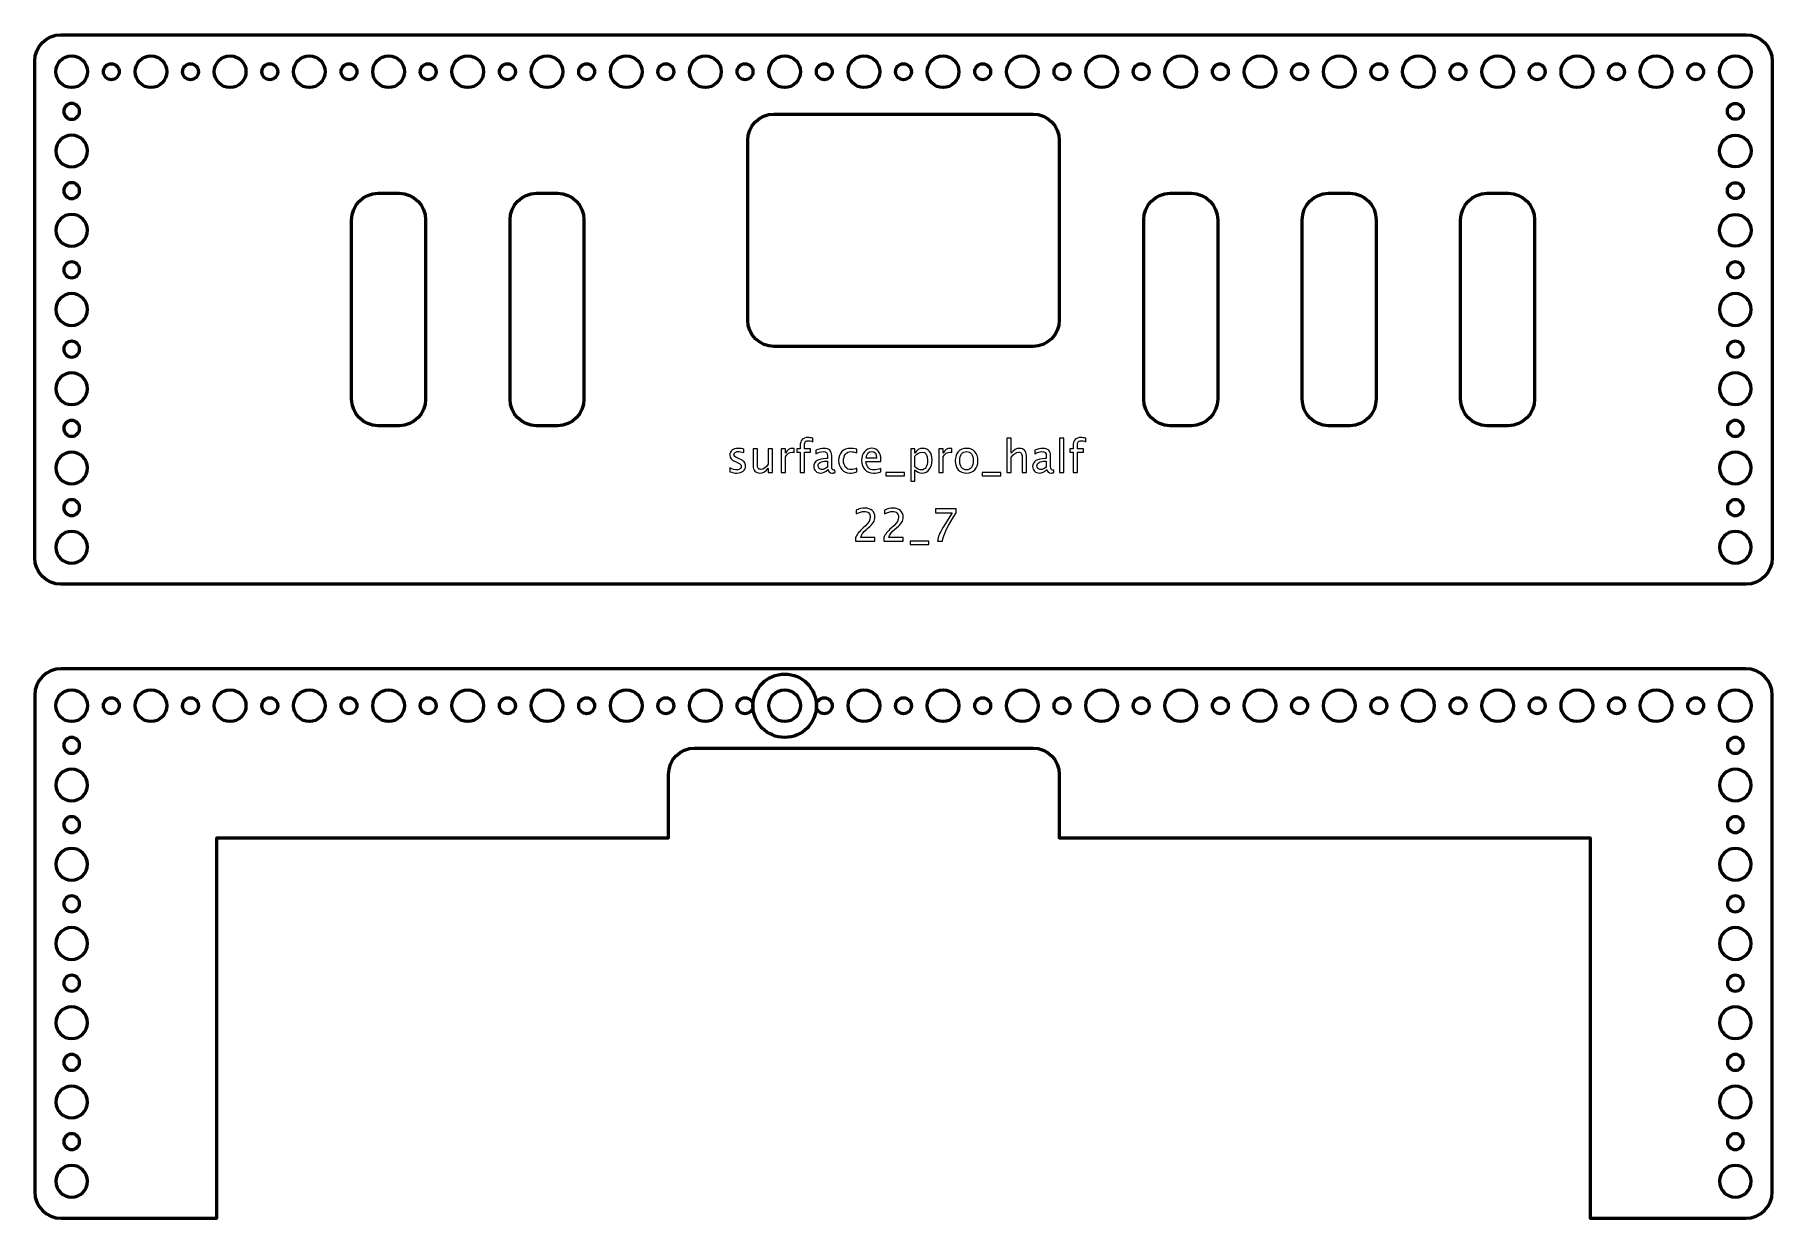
# Model space of a CAD drawing. Header units: centimetres. Extents: x -16.4 to 16.4, y -11.2 to 11.2.
import ezdxf

# ---------------------------------------------------------------- set-up
doc = ezdxf.new("R2010")
doc.units = ezdxf.units.CM
doc.header["$MEASUREMENT"] = 0
doc.layers.add('Layer 1', color=7, linetype='Continuous')

msp = doc.modelspace()

# ---------------------------------------------------------------- linework, layer by layer
at = {"layer": 'Layer 1', "lineweight": 53}
for centre, major_axis in [((-15.75001, 10.49999), (0, 0.30001)), ((-15, 10.5), (0, 0.15)), ((-14.25001, 10.49999), (0, 0.30001)), ((-13.5, 10.5), (0, 0.15)), ((-12.75001, 10.49999), (0, 0.30001)), ((-12, 10.5), (0, 0.15)), ((-11.25001, 10.49999), (0, 0.30001)), ((-10.5, 10.5), (0, 0.15)), ((-9.75001, 10.49999), (0, 0.30001)), ((-9, 10.5), (0, 0.15)), ((-8.25001, 10.49999), (0, 0.30001)), ((-7.5, 10.5), (0, 0.15)), ((-6.75001, 10.49999), (0, 0.30001)), ((-6, 10.5), (0, 0.15)), ((-5.25001, 10.49999), (0, 0.30001)), ((-4.5, 10.5), (0, 0.15)), ((-3.75001, 10.49999), (0, 0.30001)), ((-3, 10.5), (0, 0.15)), ((-2.25001, 10.49999), (0, 0.30001)), ((-1.5, 10.5), (0, 0.15)), ((-0.75001, 10.49999), (0, 0.30001)), ((0, 10.5), (0, 0.15)), ((0.74999, 10.49999), (0, 0.30001)), ((1.5, 10.5), (0, 0.15)), ((2.24999, 10.49999), (0, 0.30001)), ((3, 10.5), (0, 0.15)), ((3.74999, 10.49999), (0, 0.30001)), ((4.5, 10.5), (0, 0.15)), ((5.24999, 10.49999), (0, 0.30001)), ((6, 10.5), (0, 0.15)), ((6.74999, 10.49999), (0, 0.30001)), ((7.5, 10.5), (0, 0.15)), ((8.24999, 10.49999), (0, 0.30001)), ((9, 10.5), (0, 0.15)), ((9.74999, 10.49999), (0, 0.30001)), ((10.5, 10.5), (0, 0.15)), ((11.24999, 10.49999), (0, 0.30001)), ((12, 10.5), (0, 0.15)), ((12.74999, 10.49999), (0, 0.30001)), ((13.5, 10.5), (0, 0.15)), ((14.24999, 10.49999), (0, 0.30001)), ((15, 10.5), (0, 0.15)), ((15.74999, 10.49999), (0, 0.30001)), ((-15.74999, -1.50001), (0, 0.30001)), ((-14.24999, -1.50001), (0, 0.30001)), ((-12.74999, -1.50001), (0, 0.30001)), ((-11.24999, -1.50001), (0, 0.30001)), ((-9.74999, -1.50001), (0, 0.30001)), ((-8.24999, -1.50001), (0, 0.30001)), ((-6.74999, -1.50001), (0, 0.30001)), ((-5.24999, -1.50001), (0, 0.30001)), ((-3.74999, -1.50001), (0, 0.30001)), ((-2.24999, -1.50001), (0, 0.30001)), ((-0.74999, -1.50001), (0, 0.30001)), ((0.75001, -1.50001), (0, 0.30001)), ((2.25001, -1.50001), (0, 0.30001)), ((3.75001, -1.50001), (0, 0.30001)), ((5.25001, -1.50001), (0, 0.30001)), ((6.75001, -1.50001), (0, 0.30001)), ((8.25001, -1.50001), (0, 0.30001)), ((9.75001, -1.50001), (0, 0.30001)), ((11.25001, -1.50001), (0, 0.30001)), ((12.75001, -1.50001), (0, 0.30001)), ((14.25001, -1.50001), (0, 0.30001)), ((15.75001, -1.50001), (0, 0.30001)), ((-15, -1.5), (0, 0.15)), ((-13.5, -1.5), (0, 0.15)), ((-12, -1.5), (0, 0.15)), ((-10.5, -1.5), (0, 0.15)), ((-9, -1.5), (0, 0.15)), ((-7.5, -1.5), (0, 0.15)), ((-6, -1.5), (0, 0.15)), ((-4.5, -1.5), (0, 0.15)), ((-3, -1.5), (0, 0.15)), ((-1.5, -1.5), (0, 0.15)), ((0, -1.5), (0, 0.15)), ((1.5, -1.5), (0, 0.15)), ((3, -1.5), (0, 0.15)), ((4.5, -1.5), (0, 0.15)), ((6, -1.5), (0, 0.15)), ((7.5, -1.5), (0, 0.15)), ((9, -1.5), (0, 0.15)), ((10.5, -1.5), (0, 0.15)), ((12, -1.5), (0, 0.15)), ((13.5, -1.5), (0, 0.15)), ((15, -1.5), (0, 0.15))]:
    msp.add_ellipse(centre, major_axis=major_axis, ratio=1, dxfattribs=at)
at = {"layer": 'Layer 1', "color": 4, "lineweight": 53}
msp.add_ellipse((-2.24999, -1.50001), major_axis=(0, 0.60001), ratio=1, dxfattribs=at)
at = {"layer": 'Layer 1', "lineweight": 53}
for points, knots in [([(16.45, 1.3), (16.45, 1.3), (16.45, 10.7), (16.45, 10.7), (16.45, 10.7), (16.45, 10.97614), (16.22614, 11.2), (15.95, 11.2), (15.95, 11.2), (15.95, 11.2), (-15.95, 11.2), (-15.95, 11.2), (-15.95, 11.2), (-16.22614, 11.2), (-16.45, 10.97614), (-16.45, 10.7), (-16.45, 10.7), (-16.45, 10.7), (-16.45, 1.3), (-16.45, 1.3), (-16.45, 1.3), (-16.45, 1.02386), (-16.22614, 0.8), (-15.95, 0.8), (-15.95, 0.8), (-15.95, 0.8), (15.95, 0.8), (15.95, 0.8), (15.95, 0.8), (16.22614, 0.8), (16.45, 1.02386), (16.45, 1.3)], [0, 0, 0, 0, 0.11111111, 0.11111111, 0.11111111, 0.11111111, 0.22222222, 0.22222222, 0.22222222, 0.22222222, 0.33333333, 0.33333333, 0.33333333, 0.33333333, 0.44444444, 0.44444444, 0.44444444, 0.44444444, 0.55555556, 0.55555556, 0.55555556, 0.55555556, 0.66666667, 0.66666667, 0.66666667, 0.66666667, 0.77777778, 0.77777778, 0.77777778, 0.77777778, 1, 1, 1, 1]), ([(-15.9, 9.75), (-15.9, 9.83284), (-15.83284, 9.9), (-15.75, 9.9), (-15.75, 9.9), (-15.66716, 9.9), (-15.6, 9.83284), (-15.6, 9.75), (-15.6, 9.75), (-15.6, 9.66716), (-15.66716, 9.6), (-15.75, 9.6), (-15.75, 9.6), (-15.83284, 9.6), (-15.9, 9.66716), (-15.9, 9.75)], [0, 0, 0, 0, 0.2, 0.2, 0.2, 0.2, 0.4, 0.4, 0.4, 0.4, 0.6, 0.6, 0.6, 0.6, 1, 1, 1, 1]), ([(15.9, 9.75), (15.9, 9.83284), (15.83284, 9.9), (15.75, 9.9), (15.75, 9.9), (15.66716, 9.9), (15.6, 9.83284), (15.6, 9.75), (15.6, 9.75), (15.6, 9.66716), (15.66716, 9.6), (15.75, 9.6), (15.75, 9.6), (15.83284, 9.6), (15.9, 9.66716), (15.9, 9.75)], [0, 0, 0, 0, 0.2, 0.2, 0.2, 0.2, 0.4, 0.4, 0.4, 0.4, 0.6, 0.6, 0.6, 0.6, 1, 1, 1, 1]), ([(2.95, 5.8), (2.95, 5.8), (2.95, 9.2), (2.95, 9.2), (2.95, 9.2), (2.95, 9.47614), (2.72614, 9.7), (2.45, 9.7), (2.45, 9.7), (2.45, 9.7), (-2.45, 9.7), (-2.45, 9.7), (-2.45, 9.7), (-2.72614, 9.7), (-2.95, 9.47614), (-2.95, 9.2), (-2.95, 9.2), (-2.95, 9.2), (-2.95, 5.8), (-2.95, 5.8), (-2.95, 5.8), (-2.95, 5.52386), (-2.72614, 5.3), (-2.45, 5.3), (-2.45, 5.3), (-2.45, 5.3), (2.45, 5.3), (2.45, 5.3), (2.45, 5.3), (2.72614, 5.3), (2.95, 5.52386), (2.95, 5.8)], [0, 0, 0, 0, 0.11111111, 0.11111111, 0.11111111, 0.11111111, 0.22222222, 0.22222222, 0.22222222, 0.22222222, 0.33333333, 0.33333333, 0.33333333, 0.33333333, 0.44444444, 0.44444444, 0.44444444, 0.44444444, 0.55555556, 0.55555556, 0.55555556, 0.55555556, 0.66666667, 0.66666667, 0.66666667, 0.66666667, 0.77777778, 0.77777778, 0.77777778, 0.77777778, 1, 1, 1, 1]), ([(-16.05, 9), (-16.05, 9.16569), (-15.91569, 9.3), (-15.75, 9.3), (-15.75, 9.3), (-15.58431, 9.3), (-15.45, 9.16569), (-15.45, 9), (-15.45, 9), (-15.45, 8.83431), (-15.58431, 8.7), (-15.75, 8.7), (-15.75, 8.7), (-15.91569, 8.7), (-16.05, 8.83431), (-16.05, 9)], [0, 0, 0, 0, 0.2, 0.2, 0.2, 0.2, 0.4, 0.4, 0.4, 0.4, 0.6, 0.6, 0.6, 0.6, 1, 1, 1, 1]), ([(16.05, 9), (16.05, 9.16569), (15.91569, 9.3), (15.75, 9.3), (15.75, 9.3), (15.58431, 9.3), (15.45, 9.16569), (15.45, 9), (15.45, 9), (15.45, 8.83431), (15.58431, 8.7), (15.75, 8.7), (15.75, 8.7), (15.91569, 8.7), (16.05, 8.83431), (16.05, 9)], [0, 0, 0, 0, 0.2, 0.2, 0.2, 0.2, 0.4, 0.4, 0.4, 0.4, 0.6, 0.6, 0.6, 0.6, 1, 1, 1, 1]), ([(-15.9, 8.25), (-15.9, 8.33284), (-15.83284, 8.4), (-15.75, 8.4), (-15.75, 8.4), (-15.66716, 8.4), (-15.6, 8.33284), (-15.6, 8.25), (-15.6, 8.25), (-15.6, 8.16716), (-15.66716, 8.1), (-15.75, 8.1), (-15.75, 8.1), (-15.83284, 8.1), (-15.9, 8.16716), (-15.9, 8.25)], [0, 0, 0, 0, 0.2, 0.2, 0.2, 0.2, 0.4, 0.4, 0.4, 0.4, 0.6, 0.6, 0.6, 0.6, 1, 1, 1, 1]), ([(15.9, 8.25), (15.9, 8.33284), (15.83284, 8.4), (15.75, 8.4), (15.75, 8.4), (15.66716, 8.4), (15.6, 8.33284), (15.6, 8.25), (15.6, 8.25), (15.6, 8.16716), (15.66716, 8.1), (15.75, 8.1), (15.75, 8.1), (15.83284, 8.1), (15.9, 8.16716), (15.9, 8.25)], [0, 0, 0, 0, 0.2, 0.2, 0.2, 0.2, 0.4, 0.4, 0.4, 0.4, 0.6, 0.6, 0.6, 0.6, 1, 1, 1, 1]), ([(-9.05, 4.3), (-9.05, 4.3), (-9.05, 7.7), (-9.05, 7.7), (-9.05, 7.7), (-9.05, 7.97614), (-9.27386, 8.2), (-9.55, 8.2), (-9.55, 8.2), (-9.55, 8.2), (-9.95, 8.2), (-9.95, 8.2), (-9.95, 8.2), (-10.22614, 8.2), (-10.45, 7.97614), (-10.45, 7.7), (-10.45, 7.7), (-10.45, 7.7), (-10.45, 4.3), (-10.45, 4.3), (-10.45, 4.3), (-10.45, 4.02386), (-10.22614, 3.8), (-9.95, 3.8), (-9.95, 3.8), (-9.95, 3.8), (-9.55, 3.8), (-9.55, 3.8), (-9.55, 3.8), (-9.27386, 3.8), (-9.05, 4.02386), (-9.05, 4.3)], [0, 0, 0, 0, 0.11111111, 0.11111111, 0.11111111, 0.11111111, 0.22222222, 0.22222222, 0.22222222, 0.22222222, 0.33333333, 0.33333333, 0.33333333, 0.33333333, 0.44444444, 0.44444444, 0.44444444, 0.44444444, 0.55555556, 0.55555556, 0.55555556, 0.55555556, 0.66666667, 0.66666667, 0.66666667, 0.66666667, 0.77777778, 0.77777778, 0.77777778, 0.77777778, 1, 1, 1, 1]), ([(-6.05, 4.3), (-6.05, 4.3), (-6.05, 7.7), (-6.05, 7.7), (-6.05, 7.7), (-6.05, 7.97614), (-6.27386, 8.2), (-6.55, 8.2), (-6.55, 8.2), (-6.55, 8.2), (-6.95, 8.2), (-6.95, 8.2), (-6.95, 8.2), (-7.22614, 8.2), (-7.45, 7.97614), (-7.45, 7.7), (-7.45, 7.7), (-7.45, 7.7), (-7.45, 4.3), (-7.45, 4.3), (-7.45, 4.3), (-7.45, 4.02386), (-7.22614, 3.8), (-6.95, 3.8), (-6.95, 3.8), (-6.95, 3.8), (-6.55, 3.8), (-6.55, 3.8), (-6.55, 3.8), (-6.27386, 3.8), (-6.05, 4.02386), (-6.05, 4.3)], [0, 0, 0, 0, 0.11111111, 0.11111111, 0.11111111, 0.11111111, 0.22222222, 0.22222222, 0.22222222, 0.22222222, 0.33333333, 0.33333333, 0.33333333, 0.33333333, 0.44444444, 0.44444444, 0.44444444, 0.44444444, 0.55555556, 0.55555556, 0.55555556, 0.55555556, 0.66666667, 0.66666667, 0.66666667, 0.66666667, 0.77777778, 0.77777778, 0.77777778, 0.77777778, 1, 1, 1, 1]), ([(5.95, 4.3), (5.95, 4.3), (5.95, 7.7), (5.95, 7.7), (5.95, 7.7), (5.95, 7.97614), (5.72614, 8.2), (5.45, 8.2), (5.45, 8.2), (5.45, 8.2), (5.05, 8.2), (5.05, 8.2), (5.05, 8.2), (4.77386, 8.2), (4.55, 7.97614), (4.55, 7.7), (4.55, 7.7), (4.55, 7.7), (4.55, 4.3), (4.55, 4.3), (4.55, 4.3), (4.55, 4.02386), (4.77386, 3.8), (5.05, 3.8), (5.05, 3.8), (5.05, 3.8), (5.45, 3.8), (5.45, 3.8), (5.45, 3.8), (5.72614, 3.8), (5.95, 4.02386), (5.95, 4.3)], [0, 0, 0, 0, 0.11111111, 0.11111111, 0.11111111, 0.11111111, 0.22222222, 0.22222222, 0.22222222, 0.22222222, 0.33333333, 0.33333333, 0.33333333, 0.33333333, 0.44444444, 0.44444444, 0.44444444, 0.44444444, 0.55555556, 0.55555556, 0.55555556, 0.55555556, 0.66666667, 0.66666667, 0.66666667, 0.66666667, 0.77777778, 0.77777778, 0.77777778, 0.77777778, 1, 1, 1, 1]), ([(8.95, 4.3), (8.95, 4.3), (8.95, 7.7), (8.95, 7.7), (8.95, 7.7), (8.95, 7.97614), (8.72614, 8.2), (8.45, 8.2), (8.45, 8.2), (8.45, 8.2), (8.05, 8.2), (8.05, 8.2), (8.05, 8.2), (7.77386, 8.2), (7.55, 7.97614), (7.55, 7.7), (7.55, 7.7), (7.55, 7.7), (7.55, 4.3), (7.55, 4.3), (7.55, 4.3), (7.55, 4.02386), (7.77386, 3.8), (8.05, 3.8), (8.05, 3.8), (8.05, 3.8), (8.45, 3.8), (8.45, 3.8), (8.45, 3.8), (8.72614, 3.8), (8.95, 4.02386), (8.95, 4.3)], [0, 0, 0, 0, 0.11111111, 0.11111111, 0.11111111, 0.11111111, 0.22222222, 0.22222222, 0.22222222, 0.22222222, 0.33333333, 0.33333333, 0.33333333, 0.33333333, 0.44444444, 0.44444444, 0.44444444, 0.44444444, 0.55555556, 0.55555556, 0.55555556, 0.55555556, 0.66666667, 0.66666667, 0.66666667, 0.66666667, 0.77777778, 0.77777778, 0.77777778, 0.77777778, 1, 1, 1, 1]), ([(11.95, 4.3), (11.95, 4.3), (11.95, 7.7), (11.95, 7.7), (11.95, 7.7), (11.95, 7.97614), (11.72614, 8.2), (11.45, 8.2), (11.45, 8.2), (11.45, 8.2), (11.05, 8.2), (11.05, 8.2), (11.05, 8.2), (10.77386, 8.2), (10.55, 7.97614), (10.55, 7.7), (10.55, 7.7), (10.55, 7.7), (10.55, 4.3), (10.55, 4.3), (10.55, 4.3), (10.55, 4.02386), (10.77386, 3.8), (11.05, 3.8), (11.05, 3.8), (11.05, 3.8), (11.45, 3.8), (11.45, 3.8), (11.45, 3.8), (11.72614, 3.8), (11.95, 4.02386), (11.95, 4.3)], [0, 0, 0, 0, 0.11111111, 0.11111111, 0.11111111, 0.11111111, 0.22222222, 0.22222222, 0.22222222, 0.22222222, 0.33333333, 0.33333333, 0.33333333, 0.33333333, 0.44444444, 0.44444444, 0.44444444, 0.44444444, 0.55555556, 0.55555556, 0.55555556, 0.55555556, 0.66666667, 0.66666667, 0.66666667, 0.66666667, 0.77777778, 0.77777778, 0.77777778, 0.77777778, 1, 1, 1, 1]), ([(-16.05, 7.5), (-16.05, 7.66569), (-15.91569, 7.8), (-15.75, 7.8), (-15.75, 7.8), (-15.58431, 7.8), (-15.45, 7.66569), (-15.45, 7.5), (-15.45, 7.5), (-15.45, 7.33431), (-15.58431, 7.2), (-15.75, 7.2), (-15.75, 7.2), (-15.91569, 7.2), (-16.05, 7.33431), (-16.05, 7.5)], [0, 0, 0, 0, 0.2, 0.2, 0.2, 0.2, 0.4, 0.4, 0.4, 0.4, 0.6, 0.6, 0.6, 0.6, 1, 1, 1, 1]), ([(16.05, 7.5), (16.05, 7.66569), (15.91569, 7.8), (15.75, 7.8), (15.75, 7.8), (15.58431, 7.8), (15.45, 7.66569), (15.45, 7.5), (15.45, 7.5), (15.45, 7.33431), (15.58431, 7.2), (15.75, 7.2), (15.75, 7.2), (15.91569, 7.2), (16.05, 7.33431), (16.05, 7.5)], [0, 0, 0, 0, 0.2, 0.2, 0.2, 0.2, 0.4, 0.4, 0.4, 0.4, 0.6, 0.6, 0.6, 0.6, 1, 1, 1, 1]), ([(-15.9, 6.75), (-15.9, 6.83284), (-15.83284, 6.9), (-15.75, 6.9), (-15.75, 6.9), (-15.66716, 6.9), (-15.6, 6.83284), (-15.6, 6.75), (-15.6, 6.75), (-15.6, 6.66716), (-15.66716, 6.6), (-15.75, 6.6), (-15.75, 6.6), (-15.83284, 6.6), (-15.9, 6.66716), (-15.9, 6.75)], [0, 0, 0, 0, 0.2, 0.2, 0.2, 0.2, 0.4, 0.4, 0.4, 0.4, 0.6, 0.6, 0.6, 0.6, 1, 1, 1, 1]), ([(15.6, 6.75), (15.6, 6.83284), (15.66716, 6.9), (15.75, 6.9), (15.75, 6.9), (15.83284, 6.9), (15.9, 6.83284), (15.9, 6.75), (15.9, 6.75), (15.9, 6.66716), (15.83284, 6.6), (15.75, 6.6), (15.75, 6.6), (15.66716, 6.6), (15.6, 6.66716), (15.6, 6.75)], [0, 0, 0, 0, 0.2, 0.2, 0.2, 0.2, 0.4, 0.4, 0.4, 0.4, 0.6, 0.6, 0.6, 0.6, 1, 1, 1, 1]), ([(-16.05, 6), (-16.05, 6.16569), (-15.91569, 6.3), (-15.75, 6.3), (-15.75, 6.3), (-15.58431, 6.3), (-15.45, 6.16569), (-15.45, 6), (-15.45, 6), (-15.45, 5.83431), (-15.58431, 5.7), (-15.75, 5.7), (-15.75, 5.7), (-15.91569, 5.7), (-16.05, 5.83431), (-16.05, 6)], [0, 0, 0, 0, 0.2, 0.2, 0.2, 0.2, 0.4, 0.4, 0.4, 0.4, 0.6, 0.6, 0.6, 0.6, 1, 1, 1, 1]), ([(15.45, 6), (15.45, 6.16569), (15.58431, 6.3), (15.75, 6.3), (15.75, 6.3), (15.91569, 6.3), (16.05, 6.16569), (16.05, 6), (16.05, 6), (16.05, 5.83431), (15.91569, 5.7), (15.75, 5.7), (15.75, 5.7), (15.58431, 5.7), (15.45, 5.83431), (15.45, 6)], [0, 0, 0, 0, 0.2, 0.2, 0.2, 0.2, 0.4, 0.4, 0.4, 0.4, 0.6, 0.6, 0.6, 0.6, 1, 1, 1, 1]), ([(-15.9, 5.25), (-15.9, 5.33284), (-15.83284, 5.4), (-15.75, 5.4), (-15.75, 5.4), (-15.66716, 5.4), (-15.6, 5.33284), (-15.6, 5.25), (-15.6, 5.25), (-15.6, 5.16716), (-15.66716, 5.1), (-15.75, 5.1), (-15.75, 5.1), (-15.83284, 5.1), (-15.9, 5.16716), (-15.9, 5.25)], [0, 0, 0, 0, 0.2, 0.2, 0.2, 0.2, 0.4, 0.4, 0.4, 0.4, 0.6, 0.6, 0.6, 0.6, 1, 1, 1, 1]), ([(15.6, 5.25), (15.6, 5.33284), (15.66716, 5.4), (15.75, 5.4), (15.75, 5.4), (15.83284, 5.4), (15.9, 5.33284), (15.9, 5.25), (15.9, 5.25), (15.9, 5.16716), (15.83284, 5.1), (15.75, 5.1), (15.75, 5.1), (15.66716, 5.1), (15.6, 5.16716), (15.6, 5.25)], [0, 0, 0, 0, 0.2, 0.2, 0.2, 0.2, 0.4, 0.4, 0.4, 0.4, 0.6, 0.6, 0.6, 0.6, 1, 1, 1, 1]), ([(-16.05, 4.5), (-16.05, 4.66569), (-15.91569, 4.8), (-15.75, 4.8), (-15.75, 4.8), (-15.58431, 4.8), (-15.45, 4.66569), (-15.45, 4.5), (-15.45, 4.5), (-15.45, 4.33431), (-15.58431, 4.2), (-15.75, 4.2), (-15.75, 4.2), (-15.91569, 4.2), (-16.05, 4.33431), (-16.05, 4.5)], [0, 0, 0, 0, 0.2, 0.2, 0.2, 0.2, 0.4, 0.4, 0.4, 0.4, 0.6, 0.6, 0.6, 0.6, 1, 1, 1, 1]), ([(15.45, 4.5), (15.45, 4.66569), (15.58431, 4.8), (15.75, 4.8), (15.75, 4.8), (15.91569, 4.8), (16.05, 4.66569), (16.05, 4.5), (16.05, 4.5), (16.05, 4.33431), (15.91569, 4.2), (15.75, 4.2), (15.75, 4.2), (15.58431, 4.2), (15.45, 4.33431), (15.45, 4.5)], [0, 0, 0, 0, 0.2, 0.2, 0.2, 0.2, 0.4, 0.4, 0.4, 0.4, 0.6, 0.6, 0.6, 0.6, 1, 1, 1, 1]), ([(-15.9, 3.75), (-15.9, 3.83284), (-15.83284, 3.9), (-15.75, 3.9), (-15.75, 3.9), (-15.66716, 3.9), (-15.6, 3.83284), (-15.6, 3.75), (-15.6, 3.75), (-15.6, 3.66716), (-15.66716, 3.6), (-15.75, 3.6), (-15.75, 3.6), (-15.83284, 3.6), (-15.9, 3.66716), (-15.9, 3.75)], [0, 0, 0, 0, 0.2, 0.2, 0.2, 0.2, 0.4, 0.4, 0.4, 0.4, 0.6, 0.6, 0.6, 0.6, 1, 1, 1, 1]), ([(15.6, 3.75), (15.6, 3.83284), (15.66716, 3.9), (15.75, 3.9), (15.75, 3.9), (15.83284, 3.9), (15.9, 3.83284), (15.9, 3.75), (15.9, 3.75), (15.9, 3.66716), (15.83284, 3.6), (15.75, 3.6), (15.75, 3.6), (15.66716, 3.6), (15.6, 3.66716), (15.6, 3.75)], [0, 0, 0, 0, 0.2, 0.2, 0.2, 0.2, 0.4, 0.4, 0.4, 0.4, 0.6, 0.6, 0.6, 0.6, 1, 1, 1, 1]), ([(-16.05, 3), (-16.05, 3.16569), (-15.91569, 3.3), (-15.75, 3.3), (-15.75, 3.3), (-15.58431, 3.3), (-15.45, 3.16569), (-15.45, 3), (-15.45, 3), (-15.45, 2.83431), (-15.58431, 2.7), (-15.75, 2.7), (-15.75, 2.7), (-15.91569, 2.7), (-16.05, 2.83431), (-16.05, 3)], [0, 0, 0, 0, 0.2, 0.2, 0.2, 0.2, 0.4, 0.4, 0.4, 0.4, 0.6, 0.6, 0.6, 0.6, 1, 1, 1, 1]), ([(15.45, 3), (15.45, 3.16569), (15.58431, 3.3), (15.75, 3.3), (15.75, 3.3), (15.91569, 3.3), (16.05, 3.16569), (16.05, 3), (16.05, 3), (16.05, 2.83431), (15.91569, 2.7), (15.75, 2.7), (15.75, 2.7), (15.58431, 2.7), (15.45, 2.83431), (15.45, 3)], [0, 0, 0, 0, 0.2, 0.2, 0.2, 0.2, 0.4, 0.4, 0.4, 0.4, 0.6, 0.6, 0.6, 0.6, 1, 1, 1, 1]), ([(-15.9, 2.25), (-15.9, 2.33284), (-15.83284, 2.4), (-15.75, 2.4), (-15.75, 2.4), (-15.66716, 2.4), (-15.6, 2.33284), (-15.6, 2.25), (-15.6, 2.25), (-15.6, 2.16716), (-15.66716, 2.1), (-15.75, 2.1), (-15.75, 2.1), (-15.83284, 2.1), (-15.9, 2.16716), (-15.9, 2.25)], [0, 0, 0, 0, 0.2, 0.2, 0.2, 0.2, 0.4, 0.4, 0.4, 0.4, 0.6, 0.6, 0.6, 0.6, 1, 1, 1, 1]), ([(15.6, 2.25), (15.6, 2.33284), (15.66716, 2.4), (15.75, 2.4), (15.75, 2.4), (15.83284, 2.4), (15.9, 2.33284), (15.9, 2.25), (15.9, 2.25), (15.9, 2.16716), (15.83284, 2.1), (15.75, 2.1), (15.75, 2.1), (15.66716, 2.1), (15.6, 2.16716), (15.6, 2.25)], [0, 0, 0, 0, 0.2, 0.2, 0.2, 0.2, 0.4, 0.4, 0.4, 0.4, 0.6, 0.6, 0.6, 0.6, 1, 1, 1, 1]), ([(-16.05, 1.5), (-16.05, 1.66569), (-15.91569, 1.8), (-15.75, 1.8), (-15.75, 1.8), (-15.58431, 1.8), (-15.45, 1.66569), (-15.45, 1.5), (-15.45, 1.5), (-15.45, 1.33431), (-15.58431, 1.2), (-15.75, 1.2), (-15.75, 1.2), (-15.91569, 1.2), (-16.05, 1.33431), (-16.05, 1.5)], [0, 0, 0, 0, 0.2, 0.2, 0.2, 0.2, 0.4, 0.4, 0.4, 0.4, 0.6, 0.6, 0.6, 0.6, 1, 1, 1, 1]), ([(15.45, 1.5), (15.45, 1.66569), (15.58431, 1.8), (15.75, 1.8), (15.75, 1.8), (15.91569, 1.8), (16.05, 1.66569), (16.05, 1.5), (16.05, 1.5), (16.05, 1.33431), (15.91569, 1.2), (15.75, 1.2), (15.75, 1.2), (15.58431, 1.2), (15.45, 1.33431), (15.45, 1.5)], [0, 0, 0, 0, 0.2, 0.2, 0.2, 0.2, 0.4, 0.4, 0.4, 0.4, 0.6, 0.6, 0.6, 0.6, 1, 1, 1, 1]), ([(-16.45, -10.7), (-16.45, -10.7), (-16.45, -1.3), (-16.45, -1.3), (-16.45, -1.3), (-16.45, -1.02386), (-16.22614, -0.8), (-15.95, -0.8), (-15.95, -0.8), (-15.95, -0.8), (15.95, -0.8), (15.95, -0.8), (15.95, -0.8), (16.22614, -0.8), (16.45, -1.02386), (16.45, -1.3), (16.45, -1.3), (16.45, -1.3), (16.45, -10.7), (16.45, -10.7), (16.45, -10.7), (16.45, -10.97614), (16.22614, -11.2), (15.95, -11.2), (15.95, -11.2), (15.95, -11.2), (13, -11.2), (13, -11.2), (13, -11.2), (13, -11.2), (13, -4), (13, -4), (13, -4), (13, -4), (2.95, -4), (2.95, -4), (2.95, -4), (2.95, -4), (2.95, -2.8), (2.95, -2.8), (2.95, -2.8), (2.95, -2.52386), (2.72614, -2.3), (2.45, -2.3), (2.45, -2.3), (2.45, -2.3), (-3.95, -2.3), (-3.95, -2.3), (-3.95, -2.3), (-4.22614, -2.3), (-4.45, -2.52386), (-4.45, -2.8), (-4.45, -2.8), (-4.45, -2.8), (-4.45, -4), (-4.45, -4), (-4.45, -4), (-4.45, -4), (-13, -4), (-13, -4), (-13, -4), (-13, -4), (-13, -11.2), (-13, -11.2), (-13, -11.2), (-13, -11.2), (-15.95, -11.2), (-15.95, -11.2), (-15.95, -11.2), (-16.22614, -11.2), (-16.45, -10.97614), (-16.45, -10.7)], [0, 0, 0, 0, 0.05263158, 0.05263158, 0.05263158, 0.05263158, 0.10526316, 0.10526316, 0.10526316, 0.10526316, 0.15789474, 0.15789474, 0.15789474, 0.15789474, 0.21052632, 0.21052632, 0.21052632, 0.21052632, 0.26315789, 0.26315789, 0.26315789, 0.26315789, 0.31578947, 0.31578947, 0.31578947, 0.31578947, 0.36842105, 0.36842105, 0.36842105, 0.36842105, 0.42105263, 0.42105263, 0.42105263, 0.42105263, 0.47368421, 0.47368421, 0.47368421, 0.47368421, 0.52631579, 0.52631579, 0.52631579, 0.52631579, 0.57894737, 0.57894737, 0.57894737, 0.57894737, 0.63157895, 0.63157895, 0.63157895, 0.63157895, 0.68421053, 0.68421053, 0.68421053, 0.68421053, 0.73684211, 0.73684211, 0.73684211, 0.73684211, 0.78947368, 0.78947368, 0.78947368, 0.78947368, 0.84210526, 0.84210526, 0.84210526, 0.84210526, 0.89473684, 0.89473684, 0.89473684, 0.89473684, 1, 1, 1, 1]), ([(-15.9, -2.25), (-15.9, -2.16716), (-15.83284, -2.1), (-15.75, -2.1), (-15.75, -2.1), (-15.66716, -2.1), (-15.6, -2.16716), (-15.6, -2.25), (-15.6, -2.25), (-15.6, -2.33284), (-15.66716, -2.4), (-15.75, -2.4), (-15.75, -2.4), (-15.83284, -2.4), (-15.9, -2.33284), (-15.9, -2.25)], [0, 0, 0, 0, 0.2, 0.2, 0.2, 0.2, 0.4, 0.4, 0.4, 0.4, 0.6, 0.6, 0.6, 0.6, 1, 1, 1, 1]), ([(15.6, -2.25), (15.6, -2.16716), (15.66716, -2.1), (15.75, -2.1), (15.75, -2.1), (15.83284, -2.1), (15.9, -2.16716), (15.9, -2.25), (15.9, -2.25), (15.9, -2.33284), (15.83284, -2.4), (15.75, -2.4), (15.75, -2.4), (15.66716, -2.4), (15.6, -2.33284), (15.6, -2.25)], [0, 0, 0, 0, 0.2, 0.2, 0.2, 0.2, 0.4, 0.4, 0.4, 0.4, 0.6, 0.6, 0.6, 0.6, 1, 1, 1, 1]), ([(-16.05, -3), (-16.05, -2.83431), (-15.91569, -2.7), (-15.75, -2.7), (-15.75, -2.7), (-15.58431, -2.7), (-15.45, -2.83431), (-15.45, -3), (-15.45, -3), (-15.45, -3.16569), (-15.58431, -3.3), (-15.75, -3.3), (-15.75, -3.3), (-15.91569, -3.3), (-16.05, -3.16569), (-16.05, -3)], [0, 0, 0, 0, 0.2, 0.2, 0.2, 0.2, 0.4, 0.4, 0.4, 0.4, 0.6, 0.6, 0.6, 0.6, 1, 1, 1, 1]), ([(15.45, -3), (15.45, -2.83431), (15.58431, -2.7), (15.75, -2.7), (15.75, -2.7), (15.91569, -2.7), (16.05, -2.83431), (16.05, -3), (16.05, -3), (16.05, -3.16569), (15.91569, -3.3), (15.75, -3.3), (15.75, -3.3), (15.58431, -3.3), (15.45, -3.16569), (15.45, -3)], [0, 0, 0, 0, 0.2, 0.2, 0.2, 0.2, 0.4, 0.4, 0.4, 0.4, 0.6, 0.6, 0.6, 0.6, 1, 1, 1, 1]), ([(-15.9, -3.75), (-15.9, -3.66716), (-15.83284, -3.6), (-15.75, -3.6), (-15.75, -3.6), (-15.66716, -3.6), (-15.6, -3.66716), (-15.6, -3.75), (-15.6, -3.75), (-15.6, -3.83284), (-15.66716, -3.9), (-15.75, -3.9), (-15.75, -3.9), (-15.83284, -3.9), (-15.9, -3.83284), (-15.9, -3.75)], [0, 0, 0, 0, 0.2, 0.2, 0.2, 0.2, 0.4, 0.4, 0.4, 0.4, 0.6, 0.6, 0.6, 0.6, 1, 1, 1, 1]), ([(15.6, -3.75), (15.6, -3.66716), (15.66716, -3.6), (15.75, -3.6), (15.75, -3.6), (15.83284, -3.6), (15.9, -3.66716), (15.9, -3.75), (15.9, -3.75), (15.9, -3.83284), (15.83284, -3.9), (15.75, -3.9), (15.75, -3.9), (15.66716, -3.9), (15.6, -3.83284), (15.6, -3.75)], [0, 0, 0, 0, 0.2, 0.2, 0.2, 0.2, 0.4, 0.4, 0.4, 0.4, 0.6, 0.6, 0.6, 0.6, 1, 1, 1, 1]), ([(-16.05, -4.5), (-16.05, -4.33431), (-15.91569, -4.2), (-15.75, -4.2), (-15.75, -4.2), (-15.58431, -4.2), (-15.45, -4.33431), (-15.45, -4.5), (-15.45, -4.5), (-15.45, -4.66569), (-15.58431, -4.8), (-15.75, -4.8), (-15.75, -4.8), (-15.91569, -4.8), (-16.05, -4.66569), (-16.05, -4.5)], [0, 0, 0, 0, 0.2, 0.2, 0.2, 0.2, 0.4, 0.4, 0.4, 0.4, 0.6, 0.6, 0.6, 0.6, 1, 1, 1, 1]), ([(15.45, -4.5), (15.45, -4.33431), (15.58431, -4.2), (15.75, -4.2), (15.75, -4.2), (15.91569, -4.2), (16.05, -4.33431), (16.05, -4.5), (16.05, -4.5), (16.05, -4.66569), (15.91569, -4.8), (15.75, -4.8), (15.75, -4.8), (15.58431, -4.8), (15.45, -4.66569), (15.45, -4.5)], [0, 0, 0, 0, 0.2, 0.2, 0.2, 0.2, 0.4, 0.4, 0.4, 0.4, 0.6, 0.6, 0.6, 0.6, 1, 1, 1, 1]), ([(-15.9, -5.25), (-15.9, -5.16716), (-15.83284, -5.1), (-15.75, -5.1), (-15.75, -5.1), (-15.66716, -5.1), (-15.6, -5.16716), (-15.6, -5.25), (-15.6, -5.25), (-15.6, -5.33284), (-15.66716, -5.4), (-15.75, -5.4), (-15.75, -5.4), (-15.83284, -5.4), (-15.9, -5.33284), (-15.9, -5.25)], [0, 0, 0, 0, 0.2, 0.2, 0.2, 0.2, 0.4, 0.4, 0.4, 0.4, 0.6, 0.6, 0.6, 0.6, 1, 1, 1, 1]), ([(15.6, -5.25), (15.6, -5.16716), (15.66716, -5.1), (15.75, -5.1), (15.75, -5.1), (15.83284, -5.1), (15.9, -5.16716), (15.9, -5.25), (15.9, -5.25), (15.9, -5.33284), (15.83284, -5.4), (15.75, -5.4), (15.75, -5.4), (15.66716, -5.4), (15.6, -5.33284), (15.6, -5.25)], [0, 0, 0, 0, 0.2, 0.2, 0.2, 0.2, 0.4, 0.4, 0.4, 0.4, 0.6, 0.6, 0.6, 0.6, 1, 1, 1, 1]), ([(-16.05, -6), (-16.05, -5.83431), (-15.91569, -5.7), (-15.75, -5.7), (-15.75, -5.7), (-15.58431, -5.7), (-15.45, -5.83431), (-15.45, -6), (-15.45, -6), (-15.45, -6.16569), (-15.58431, -6.3), (-15.75, -6.3), (-15.75, -6.3), (-15.91569, -6.3), (-16.05, -6.16569), (-16.05, -6)], [0, 0, 0, 0, 0.2, 0.2, 0.2, 0.2, 0.4, 0.4, 0.4, 0.4, 0.6, 0.6, 0.6, 0.6, 1, 1, 1, 1]), ([(15.45, -6), (15.45, -5.83431), (15.58431, -5.7), (15.75, -5.7), (15.75, -5.7), (15.91569, -5.7), (16.05, -5.83431), (16.05, -6), (16.05, -6), (16.05, -6.16569), (15.91569, -6.3), (15.75, -6.3), (15.75, -6.3), (15.58431, -6.3), (15.45, -6.16569), (15.45, -6)], [0, 0, 0, 0, 0.2, 0.2, 0.2, 0.2, 0.4, 0.4, 0.4, 0.4, 0.6, 0.6, 0.6, 0.6, 1, 1, 1, 1]), ([(-15.9, -6.75), (-15.9, -6.66716), (-15.83284, -6.6), (-15.75, -6.6), (-15.75, -6.6), (-15.66716, -6.6), (-15.6, -6.66716), (-15.6, -6.75), (-15.6, -6.75), (-15.6, -6.83284), (-15.66716, -6.9), (-15.75, -6.9), (-15.75, -6.9), (-15.83284, -6.9), (-15.9, -6.83284), (-15.9, -6.75)], [0, 0, 0, 0, 0.2, 0.2, 0.2, 0.2, 0.4, 0.4, 0.4, 0.4, 0.6, 0.6, 0.6, 0.6, 1, 1, 1, 1]), ([(15.6, -6.75), (15.6, -6.66716), (15.66716, -6.6), (15.75, -6.6), (15.75, -6.6), (15.83284, -6.6), (15.9, -6.66716), (15.9, -6.75), (15.9, -6.75), (15.9, -6.83284), (15.83284, -6.9), (15.75, -6.9), (15.75, -6.9), (15.66716, -6.9), (15.6, -6.83284), (15.6, -6.75)], [0, 0, 0, 0, 0.2, 0.2, 0.2, 0.2, 0.4, 0.4, 0.4, 0.4, 0.6, 0.6, 0.6, 0.6, 1, 1, 1, 1]), ([(-16.05, -7.5), (-16.05, -7.33431), (-15.91569, -7.2), (-15.75, -7.2), (-15.75, -7.2), (-15.58431, -7.2), (-15.45, -7.33431), (-15.45, -7.5), (-15.45, -7.5), (-15.45, -7.66569), (-15.58431, -7.8), (-15.75, -7.8), (-15.75, -7.8), (-15.91569, -7.8), (-16.05, -7.66569), (-16.05, -7.5)], [0, 0, 0, 0, 0.2, 0.2, 0.2, 0.2, 0.4, 0.4, 0.4, 0.4, 0.6, 0.6, 0.6, 0.6, 1, 1, 1, 1]), ([(15.45, -7.5), (15.45, -7.33431), (15.58431, -7.2), (15.75, -7.2), (15.75, -7.2), (15.91569, -7.2), (16.05, -7.33431), (16.05, -7.5), (16.05, -7.5), (16.05, -7.66569), (15.91569, -7.8), (15.75, -7.8), (15.75, -7.8), (15.58431, -7.8), (15.45, -7.66569), (15.45, -7.5)], [0, 0, 0, 0, 0.2, 0.2, 0.2, 0.2, 0.4, 0.4, 0.4, 0.4, 0.6, 0.6, 0.6, 0.6, 1, 1, 1, 1]), ([(-15.9, -8.25), (-15.9, -8.16716), (-15.83284, -8.1), (-15.75, -8.1), (-15.75, -8.1), (-15.66716, -8.1), (-15.6, -8.16716), (-15.6, -8.25), (-15.6, -8.25), (-15.6, -8.33284), (-15.66716, -8.4), (-15.75, -8.4), (-15.75, -8.4), (-15.83284, -8.4), (-15.9, -8.33284), (-15.9, -8.25)], [0, 0, 0, 0, 0.2, 0.2, 0.2, 0.2, 0.4, 0.4, 0.4, 0.4, 0.6, 0.6, 0.6, 0.6, 1, 1, 1, 1]), ([(15.6, -8.25), (15.6, -8.16716), (15.66716, -8.1), (15.75, -8.1), (15.75, -8.1), (15.83284, -8.1), (15.9, -8.16716), (15.9, -8.25), (15.9, -8.25), (15.9, -8.33284), (15.83284, -8.4), (15.75, -8.4), (15.75, -8.4), (15.66716, -8.4), (15.6, -8.33284), (15.6, -8.25)], [0, 0, 0, 0, 0.2, 0.2, 0.2, 0.2, 0.4, 0.4, 0.4, 0.4, 0.6, 0.6, 0.6, 0.6, 1, 1, 1, 1]), ([(-16.05, -9), (-16.05, -8.83431), (-15.91569, -8.7), (-15.75, -8.7), (-15.75, -8.7), (-15.58431, -8.7), (-15.45, -8.83431), (-15.45, -9), (-15.45, -9), (-15.45, -9.16569), (-15.58431, -9.3), (-15.75, -9.3), (-15.75, -9.3), (-15.91569, -9.3), (-16.05, -9.16569), (-16.05, -9)], [0, 0, 0, 0, 0.2, 0.2, 0.2, 0.2, 0.4, 0.4, 0.4, 0.4, 0.6, 0.6, 0.6, 0.6, 1, 1, 1, 1]), ([(15.45, -9), (15.45, -8.83431), (15.58431, -8.7), (15.75, -8.7), (15.75, -8.7), (15.91569, -8.7), (16.05, -8.83431), (16.05, -9), (16.05, -9), (16.05, -9.16569), (15.91569, -9.3), (15.75, -9.3), (15.75, -9.3), (15.58431, -9.3), (15.45, -9.16569), (15.45, -9)], [0, 0, 0, 0, 0.2, 0.2, 0.2, 0.2, 0.4, 0.4, 0.4, 0.4, 0.6, 0.6, 0.6, 0.6, 1, 1, 1, 1]), ([(-15.9, -9.75), (-15.9, -9.66716), (-15.83284, -9.6), (-15.75, -9.6), (-15.75, -9.6), (-15.66716, -9.6), (-15.6, -9.66716), (-15.6, -9.75), (-15.6, -9.75), (-15.6, -9.83284), (-15.66716, -9.9), (-15.75, -9.9), (-15.75, -9.9), (-15.83284, -9.9), (-15.9, -9.83284), (-15.9, -9.75)], [0, 0, 0, 0, 0.2, 0.2, 0.2, 0.2, 0.4, 0.4, 0.4, 0.4, 0.6, 0.6, 0.6, 0.6, 1, 1, 1, 1]), ([(15.6, -9.75), (15.6, -9.66716), (15.66716, -9.6), (15.75, -9.6), (15.75, -9.6), (15.83284, -9.6), (15.9, -9.66716), (15.9, -9.75), (15.9, -9.75), (15.9, -9.83284), (15.83284, -9.9), (15.75, -9.9), (15.75, -9.9), (15.66716, -9.9), (15.6, -9.83284), (15.6, -9.75)], [0, 0, 0, 0, 0.2, 0.2, 0.2, 0.2, 0.4, 0.4, 0.4, 0.4, 0.6, 0.6, 0.6, 0.6, 1, 1, 1, 1]), ([(-16.05, -10.5), (-16.05, -10.33431), (-15.91569, -10.2), (-15.75, -10.2), (-15.75, -10.2), (-15.58431, -10.2), (-15.45, -10.33431), (-15.45, -10.5), (-15.45, -10.5), (-15.45, -10.66569), (-15.58431, -10.8), (-15.75, -10.8), (-15.75, -10.8), (-15.91569, -10.8), (-16.05, -10.66569), (-16.05, -10.5)], [0, 0, 0, 0, 0.2, 0.2, 0.2, 0.2, 0.4, 0.4, 0.4, 0.4, 0.6, 0.6, 0.6, 0.6, 1, 1, 1, 1]), ([(15.45, -10.5), (15.45, -10.33431), (15.58431, -10.2), (15.75, -10.2), (15.75, -10.2), (15.91569, -10.2), (16.05, -10.33431), (16.05, -10.5), (16.05, -10.5), (16.05, -10.66569), (15.91569, -10.8), (15.75, -10.8), (15.75, -10.8), (15.58431, -10.8), (15.45, -10.66569), (15.45, -10.5)], [0, 0, 0, 0, 0.2, 0.2, 0.2, 0.2, 0.4, 0.4, 0.4, 0.4, 0.6, 0.6, 0.6, 0.6, 1, 1, 1, 1])]:
    msp.add_open_spline(points, degree=3, knots=knots, dxfattribs=at)
at = {"layer": 'Layer 1', "color": 5, "lineweight": 9}
for points, knots in [([(-3.29081, 2.92987), (-3.29081, 2.92987), (-3.29081, 3.00437), (-3.29081, 3.00437), (-3.29081, 3.00437), (-3.23761, 2.97784), (-3.19146, 2.96458), (-3.15209, 2.96458), (-3.15209, 2.96458), (-3.12867, 2.96458), (-3.1092, 2.97093), (-3.09381, 2.98363), (-3.09381, 2.98363), (-3.07843, 2.99619), (-3.07067, 3.01199), (-3.07067, 3.03104), (-3.07067, 3.03104), (-3.07067, 3.05884), (-3.09226, 3.08184), (-3.13544, 3.10005), (-3.13544, 3.10005), (-3.13544, 3.10005), (-3.183, 3.12023), (-3.183, 3.12023), (-3.183, 3.12023), (-3.25313, 3.1493), (-3.28827, 3.19135), (-3.28827, 3.24596), (-3.28827, 3.24596), (-3.28827, 3.28504), (-3.27444, 3.31581), (-3.24678, 3.33824), (-3.24678, 3.33824), (-3.21912, 3.36068), (-3.18116, 3.37183), (-3.13304, 3.37183), (-3.13304, 3.37183), (-3.10807, 3.37183), (-3.07702, 3.36844), (-3.04019, 3.36153), (-3.04019, 3.36153), (-3.04019, 3.36153), (-3.02326, 3.35828), (-3.02326, 3.35828), (-3.02326, 3.35828), (-3.02326, 3.35828), (-3.02326, 3.29055), (-3.02326, 3.29055), (-3.02326, 3.29055), (-3.06856, 3.30409), (-3.10468, 3.31087), (-3.13163, 3.31087), (-3.13163, 3.31087), (-3.15534, 3.31087), (-3.17411, 3.30565), (-3.18836, 3.29535), (-3.18836, 3.29535), (-3.20247, 3.28504), (-3.20953, 3.27122), (-3.20953, 3.25386), (-3.20953, 3.25386), (-3.20953, 3.22945), (-3.18977, 3.2087), (-3.15012, 3.19191), (-3.15012, 3.19191), (-3.15012, 3.19191), (-3.11103, 3.1754), (-3.11103, 3.1754), (-3.11103, 3.1754), (-3.06672, 3.15677), (-3.03539, 3.13702), (-3.01705, 3.11628), (-3.01705, 3.11628), (-2.99856, 3.09553), (-2.98939, 3.06957), (-2.98939, 3.03852), (-2.98939, 3.03852), (-2.98939, 2.99915), (-3.00491, 2.96684), (-3.0361, 2.94158), (-3.0361, 2.94158), (-3.06714, 2.91632), (-3.10694, 2.90362), (-3.15534, 2.90362), (-3.15534, 2.90362), (-3.19259, 2.90362), (-3.23761, 2.91237), (-3.29081, 2.92987)], [0, 0, 0, 0, 0.04347826, 0.04347826, 0.04347826, 0.04347826, 0.08695652, 0.08695652, 0.08695652, 0.08695652, 0.13043478, 0.13043478, 0.13043478, 0.13043478, 0.17391304, 0.17391304, 0.17391304, 0.17391304, 0.2173913, 0.2173913, 0.2173913, 0.2173913, 0.26086957, 0.26086957, 0.26086957, 0.26086957, 0.30434783, 0.30434783, 0.30434783, 0.30434783, 0.34782609, 0.34782609, 0.34782609, 0.34782609, 0.39130435, 0.39130435, 0.39130435, 0.39130435, 0.43478261, 0.43478261, 0.43478261, 0.43478261, 0.47826087, 0.47826087, 0.47826087, 0.47826087, 0.52173913, 0.52173913, 0.52173913, 0.52173913, 0.56521739, 0.56521739, 0.56521739, 0.56521739, 0.60869565, 0.60869565, 0.60869565, 0.60869565, 0.65217391, 0.65217391, 0.65217391, 0.65217391, 0.69565217, 0.69565217, 0.69565217, 0.69565217, 0.73913043, 0.73913043, 0.73913043, 0.73913043, 0.7826087, 0.7826087, 0.7826087, 0.7826087, 0.82608696, 0.82608696, 0.82608696, 0.82608696, 0.86956522, 0.86956522, 0.86956522, 0.86956522, 0.91304348, 0.91304348, 0.91304348, 0.91304348, 1, 1, 1, 1]), ([(-2.56197, 2.91378), (-2.56197, 2.91378), (-2.56197, 2.99816), (-2.56197, 2.99816), (-2.56197, 2.99816), (-2.60529, 2.93509), (-2.65792, 2.90362), (-2.71973, 2.90362), (-2.71973, 2.90362), (-2.75896, 2.90362), (-2.79014, 2.9159), (-2.81329, 2.94059), (-2.81329, 2.94059), (-2.83657, 2.96529), (-2.84814, 2.99845), (-2.84814, 3.04036), (-2.84814, 3.04036), (-2.84814, 3.04036), (-2.84814, 3.36252), (-2.84814, 3.36252), (-2.84814, 3.36252), (-2.84814, 3.36252), (-2.76686, 3.36252), (-2.76686, 3.36252), (-2.76686, 3.36252), (-2.76686, 3.36252), (-2.76686, 3.06689), (-2.76686, 3.06689), (-2.76686, 3.06689), (-2.76686, 3.03316), (-2.76192, 3.00931), (-2.75218, 2.9952), (-2.75218, 2.9952), (-2.74231, 2.98095), (-2.72594, 2.97389), (-2.70294, 2.97389), (-2.70294, 2.97389), (-2.65326, 2.97389), (-2.60613, 3.00649), (-2.56197, 3.07183), (-2.56197, 3.07183), (-2.56197, 3.07183), (-2.56197, 3.36252), (-2.56197, 3.36252), (-2.56197, 3.36252), (-2.56197, 3.36252), (-2.48068, 3.36252), (-2.48068, 3.36252), (-2.48068, 3.36252), (-2.48068, 3.36252), (-2.48068, 2.91378), (-2.48068, 2.91378), (-2.48068, 2.91378), (-2.48068, 2.91378), (-2.56197, 2.91378), (-2.56197, 2.91378)], [0, 0, 0, 0, 0.06666667, 0.06666667, 0.06666667, 0.06666667, 0.13333333, 0.13333333, 0.13333333, 0.13333333, 0.2, 0.2, 0.2, 0.2, 0.26666667, 0.26666667, 0.26666667, 0.26666667, 0.33333333, 0.33333333, 0.33333333, 0.33333333, 0.4, 0.4, 0.4, 0.4, 0.46666667, 0.46666667, 0.46666667, 0.46666667, 0.53333333, 0.53333333, 0.53333333, 0.53333333, 0.6, 0.6, 0.6, 0.6, 0.66666667, 0.66666667, 0.66666667, 0.66666667, 0.73333333, 0.73333333, 0.73333333, 0.73333333, 0.8, 0.8, 0.8, 0.8, 0.86666667, 0.86666667, 0.86666667, 0.86666667, 1, 1, 1, 1]), ([(-2.31756, 2.91378), (-2.31756, 2.91378), (-2.31756, 3.36252), (-2.31756, 3.36252), (-2.31756, 3.36252), (-2.31756, 3.36252), (-2.23628, 3.36252), (-2.23628, 3.36252), (-2.23628, 3.36252), (-2.23628, 3.36252), (-2.23628, 3.27771), (-2.23628, 3.27771), (-2.23628, 3.27771), (-2.20396, 3.3405), (-2.15712, 3.37183), (-2.09559, 3.37183), (-2.09559, 3.37183), (-2.08727, 3.37183), (-2.07852, 3.37112), (-2.06949, 3.36971), (-2.06949, 3.36971), (-2.06949, 3.36971), (-2.06949, 3.29365), (-2.06949, 3.29365), (-2.06949, 3.29365), (-2.0836, 3.29831), (-2.09601, 3.30071), (-2.10674, 3.30071), (-2.10674, 3.30071), (-2.15839, 3.30071), (-2.20157, 3.27023), (-2.23628, 3.20913), (-2.23628, 3.20913), (-2.23628, 3.20913), (-2.23628, 2.91378), (-2.23628, 2.91378), (-2.23628, 2.91378), (-2.23628, 2.91378), (-2.31756, 2.91378), (-2.31756, 2.91378)], [0, 0, 0, 0, 0.09090909, 0.09090909, 0.09090909, 0.09090909, 0.18181818, 0.18181818, 0.18181818, 0.18181818, 0.27272727, 0.27272727, 0.27272727, 0.27272727, 0.36363636, 0.36363636, 0.36363636, 0.36363636, 0.45454545, 0.45454545, 0.45454545, 0.45454545, 0.54545455, 0.54545455, 0.54545455, 0.54545455, 0.63636364, 0.63636364, 0.63636364, 0.63636364, 0.72727273, 0.72727273, 0.72727273, 0.72727273, 0.81818182, 0.81818182, 0.81818182, 0.81818182, 1, 1, 1, 1]), ([(-1.95589, 2.91378), (-1.95589, 2.91378), (-1.95589, 3.30155), (-1.95589, 3.30155), (-1.95589, 3.30155), (-1.95589, 3.30155), (-2.01953, 3.30155), (-2.01953, 3.30155), (-2.01953, 3.30155), (-2.01953, 3.30155), (-2.01953, 3.36252), (-2.01953, 3.36252), (-2.01953, 3.36252), (-2.01953, 3.36252), (-1.95589, 3.36252), (-1.95589, 3.36252), (-1.95589, 3.36252), (-1.95589, 3.36252), (-1.95589, 3.41628), (-1.95589, 3.41628), (-1.95589, 3.41628), (-1.95589, 3.52324), (-1.90706, 3.57672), (-1.80942, 3.57672), (-1.80942, 3.57672), (-1.78204, 3.57672), (-1.751, 3.57221), (-1.71628, 3.56318), (-1.71628, 3.56318), (-1.71628, 3.56318), (-1.71628, 3.49798), (-1.71628, 3.49798), (-1.71628, 3.49798), (-1.75311, 3.50984), (-1.7826, 3.51576), (-1.80476, 3.51576), (-1.80476, 3.51576), (-1.83171, 3.51576), (-1.85006, 3.50941), (-1.85979, 3.49657), (-1.85979, 3.49657), (-1.86967, 3.48373), (-1.87461, 3.45988), (-1.87461, 3.42503), (-1.87461, 3.42503), (-1.87461, 3.42503), (-1.87461, 3.36252), (-1.87461, 3.36252), (-1.87461, 3.36252), (-1.87461, 3.36252), (-1.76186, 3.36252), (-1.76186, 3.36252), (-1.76186, 3.36252), (-1.76186, 3.36252), (-1.76186, 3.30155), (-1.76186, 3.30155), (-1.76186, 3.30155), (-1.76186, 3.30155), (-1.87461, 3.30155), (-1.87461, 3.30155), (-1.87461, 3.30155), (-1.87461, 3.30155), (-1.87461, 2.91378), (-1.87461, 2.91378), (-1.87461, 2.91378), (-1.87461, 2.91378), (-1.95589, 2.91378), (-1.95589, 2.91378)], [0, 0, 0, 0, 0.05555556, 0.05555556, 0.05555556, 0.05555556, 0.11111111, 0.11111111, 0.11111111, 0.11111111, 0.16666667, 0.16666667, 0.16666667, 0.16666667, 0.22222222, 0.22222222, 0.22222222, 0.22222222, 0.27777778, 0.27777778, 0.27777778, 0.27777778, 0.33333333, 0.33333333, 0.33333333, 0.33333333, 0.38888889, 0.38888889, 0.38888889, 0.38888889, 0.44444444, 0.44444444, 0.44444444, 0.44444444, 0.5, 0.5, 0.5, 0.5, 0.55555556, 0.55555556, 0.55555556, 0.55555556, 0.61111111, 0.61111111, 0.61111111, 0.61111111, 0.66666667, 0.66666667, 0.66666667, 0.66666667, 0.72222222, 0.72222222, 0.72222222, 0.72222222, 0.77777778, 0.77777778, 0.77777778, 0.77777778, 0.83333333, 0.83333333, 0.83333333, 0.83333333, 0.88888889, 0.88888889, 0.88888889, 0.88888889, 1, 1, 1, 1]), ([(-1.42856, 2.97093), (-1.47738, 2.92606), (-1.52437, 2.90362), (-1.56953, 2.90362), (-1.56953, 2.90362), (-1.60664, 2.90362), (-1.63754, 2.91519), (-1.66196, 2.93847), (-1.66196, 2.93847), (-1.68651, 2.96176), (-1.69879, 2.99111), (-1.69879, 3.02653), (-1.69879, 3.02653), (-1.69879, 3.07549), (-1.67818, 3.11317), (-1.63698, 3.13942), (-1.63698, 3.13942), (-1.59577, 3.16566), (-1.53665, 3.17879), (-1.4596, 3.17879), (-1.4596, 3.17879), (-1.4596, 3.17879), (-1.44055, 3.17879), (-1.44055, 3.17879), (-1.44055, 3.17879), (-1.44055, 3.17879), (-1.44055, 3.23283), (-1.44055, 3.23283), (-1.44055, 3.23283), (-1.44055, 3.2849), (-1.46765, 3.31087), (-1.52197, 3.31087), (-1.52197, 3.31087), (-1.56402, 3.31087), (-1.61003, 3.2976), (-1.65984, 3.27107), (-1.65984, 3.27107), (-1.65984, 3.27107), (-1.65984, 3.33796), (-1.65984, 3.33796), (-1.65984, 3.33796), (-1.60509, 3.36054), (-1.55344, 3.37183), (-1.50504, 3.37183), (-1.50504, 3.37183), (-1.45523, 3.37183), (-1.4184, 3.36054), (-1.39483, 3.33782), (-1.39483, 3.33782), (-1.37113, 3.3151), (-1.35927, 3.28011), (-1.35927, 3.23283), (-1.35927, 3.23283), (-1.35927, 3.23283), (-1.35927, 3.03006), (-1.35927, 3.03006), (-1.35927, 3.03006), (-1.35927, 2.98363), (-1.34502, 2.96035), (-1.31637, 2.96035), (-1.31637, 2.96035), (-1.31285, 2.96035), (-1.30762, 2.96091), (-1.30071, 2.96204), (-1.30071, 2.96204), (-1.30071, 2.96204), (-1.29492, 2.91688), (-1.29492, 2.91688), (-1.29492, 2.91688), (-1.31341, 2.90799), (-1.33373, 2.90362), (-1.35603, 2.90362), (-1.35603, 2.90362), (-1.39399, 2.90362), (-1.41812, 2.92606), (-1.42856, 2.97093)], [0, 0, 0, 0, 0.05, 0.05, 0.05, 0.05, 0.1, 0.1, 0.1, 0.1, 0.15, 0.15, 0.15, 0.15, 0.2, 0.2, 0.2, 0.2, 0.25, 0.25, 0.25, 0.25, 0.3, 0.3, 0.3, 0.3, 0.35, 0.35, 0.35, 0.35, 0.4, 0.4, 0.4, 0.4, 0.45, 0.45, 0.45, 0.45, 0.5, 0.5, 0.5, 0.5, 0.55, 0.55, 0.55, 0.55, 0.6, 0.6, 0.6, 0.6, 0.65, 0.65, 0.65, 0.65, 0.7, 0.7, 0.7, 0.7, 0.75, 0.75, 0.75, 0.75, 0.8, 0.8, 0.8, 0.8, 0.85, 0.85, 0.85, 0.85, 0.9, 0.9, 0.9, 0.9, 1, 1, 1, 1]), ([(-0.88077, 2.92733), (-0.9334, 2.91152), (-0.97884, 2.90362), (-1.01708, 2.90362), (-1.01708, 2.90362), (-1.07776, 2.90362), (-1.12799, 2.92606), (-1.16793, 2.97079), (-1.16793, 2.97079), (-1.20786, 3.01566), (-1.2279, 3.07225), (-1.2279, 3.14041), (-1.2279, 3.14041), (-1.2279, 3.21322), (-1.20814, 3.27009), (-1.16863, 3.31073), (-1.16863, 3.31073), (-1.12912, 3.35151), (-1.07395, 3.37183), (-1.00311, 3.37183), (-1.00311, 3.37183), (-0.96825, 3.37183), (-0.92903, 3.36703), (-0.88585, 3.35744), (-0.88585, 3.35744), (-0.88585, 3.35744), (-0.88585, 3.28885), (-0.88585, 3.28885), (-0.88585, 3.28885), (-0.93171, 3.3024), (-0.9691, 3.30917), (-0.99789, 3.30917), (-0.99789, 3.30917), (-1.03966, 3.30917), (-1.0731, 3.29351), (-1.09808, 3.26233), (-1.09808, 3.26233), (-1.12305, 3.23114), (-1.13561, 3.18951), (-1.13561, 3.13758), (-1.13561, 3.13758), (-1.13561, 3.08721), (-1.12263, 3.04657), (-1.09681, 3.01538), (-1.09681, 3.01538), (-1.07098, 2.98434), (-1.03726, 2.96881), (-0.99535, 2.96881), (-0.99535, 2.96881), (-0.95824, 2.96881), (-0.92014, 2.97841), (-0.88077, 2.9976), (-0.88077, 2.9976), (-0.88077, 2.9976), (-0.88077, 2.92733), (-0.88077, 2.92733)], [0, 0, 0, 0, 0.06666667, 0.06666667, 0.06666667, 0.06666667, 0.13333333, 0.13333333, 0.13333333, 0.13333333, 0.2, 0.2, 0.2, 0.2, 0.26666667, 0.26666667, 0.26666667, 0.26666667, 0.33333333, 0.33333333, 0.33333333, 0.33333333, 0.4, 0.4, 0.4, 0.4, 0.46666667, 0.46666667, 0.46666667, 0.46666667, 0.53333333, 0.53333333, 0.53333333, 0.53333333, 0.6, 0.6, 0.6, 0.6, 0.66666667, 0.66666667, 0.66666667, 0.66666667, 0.73333333, 0.73333333, 0.73333333, 0.73333333, 0.8, 0.8, 0.8, 0.8, 0.86666667, 0.86666667, 0.86666667, 0.86666667, 1, 1, 1, 1]), ([(-0.42935, 2.92817), (-0.48396, 2.9118), (-0.53066, 2.90362), (-0.56961, 2.90362), (-0.56961, 2.90362), (-0.63607, 2.90362), (-0.69012, 2.92563), (-0.73175, 2.96952), (-0.73175, 2.96952), (-0.77338, 3.0134), (-0.79426, 3.07027), (-0.79426, 3.14026), (-0.79426, 3.14026), (-0.79426, 3.20814), (-0.77592, 3.26388), (-0.73909, 3.30748), (-0.73909, 3.30748), (-0.70226, 3.35094), (-0.65512, 3.37268), (-0.59769, 3.37268), (-0.59769, 3.37268), (-0.54336, 3.37268), (-0.50131, 3.35334), (-0.47168, 3.31468), (-0.47168, 3.31468), (-0.44205, 3.27601), (-0.42723, 3.22126), (-0.42723, 3.15028), (-0.42723, 3.15028), (-0.42723, 3.15028), (-0.42765, 3.12545), (-0.42765, 3.12545), (-0.42765, 3.12545), (-0.42765, 3.12545), (-0.71129, 3.12545), (-0.71129, 3.12545), (-0.71129, 3.12545), (-0.69943, 3.0182), (-0.64708, 2.96458), (-0.55437, 2.96458), (-0.55437, 2.96458), (-0.52036, 2.96458), (-0.47873, 2.97418), (-0.42935, 2.99337), (-0.42935, 2.99337), (-0.42935, 2.99337), (-0.42935, 2.92817), (-0.42935, 2.92817)], [0, 0, 0, 0, 0.07692308, 0.07692308, 0.07692308, 0.07692308, 0.15384615, 0.15384615, 0.15384615, 0.15384615, 0.23076923, 0.23076923, 0.23076923, 0.23076923, 0.30769231, 0.30769231, 0.30769231, 0.30769231, 0.38461538, 0.38461538, 0.38461538, 0.38461538, 0.46153846, 0.46153846, 0.46153846, 0.46153846, 0.53846154, 0.53846154, 0.53846154, 0.53846154, 0.61538462, 0.61538462, 0.61538462, 0.61538462, 0.69230769, 0.69230769, 0.69230769, 0.69230769, 0.76923077, 0.76923077, 0.76923077, 0.76923077, 0.84615385, 0.84615385, 0.84615385, 0.84615385, 1, 1, 1, 1]), ([(-0.70705, 3.18641), (-0.70705, 3.18641), (-0.50893, 3.18641), (-0.50893, 3.18641), (-0.50893, 3.18641), (-0.50893, 3.26995), (-0.54012, 3.31171), (-0.60235, 3.31171), (-0.60235, 3.31171), (-0.665, 3.31171), (-0.69986, 3.26995), (-0.70705, 3.18641)], [0, 0, 0, 0, 0.25, 0.25, 0.25, 0.25, 0.5, 0.5, 0.5, 0.5, 1, 1, 1, 1]), ([(0.13638, 2.75037), (0.13638, 2.75037), (0.13638, 3.36252), (0.13638, 3.36252), (0.13638, 3.36252), (0.13638, 3.36252), (0.21766, 3.36252), (0.21766, 3.36252), (0.21766, 3.36252), (0.21766, 3.36252), (0.21766, 3.27771), (0.21766, 3.27771), (0.21766, 3.27771), (0.25096, 3.3405), (0.30106, 3.37183), (0.3678, 3.37183), (0.3678, 3.37183), (0.42185, 3.37183), (0.46432, 3.35221), (0.49537, 3.31284), (0.49537, 3.31284), (0.52641, 3.27347), (0.54194, 3.21971), (0.54194, 3.15155), (0.54194, 3.15155), (0.54194, 3.07733), (0.5243, 3.01736), (0.48916, 2.97192), (0.48916, 2.97192), (0.45402, 2.92634), (0.40774, 2.90362), (0.35045, 2.90362), (0.35045, 2.90362), (0.29725, 2.90362), (0.25294, 2.92394), (0.21766, 2.96472), (0.21766, 2.96472), (0.21766, 2.96472), (0.21766, 2.75037), (0.21766, 2.75037), (0.21766, 2.75037), (0.21766, 2.75037), (0.13638, 2.75037), (0.13638, 2.75037)], [0, 0, 0, 0, 0.08333333, 0.08333333, 0.08333333, 0.08333333, 0.16666667, 0.16666667, 0.16666667, 0.16666667, 0.25, 0.25, 0.25, 0.25, 0.33333333, 0.33333333, 0.33333333, 0.33333333, 0.41666667, 0.41666667, 0.41666667, 0.41666667, 0.5, 0.5, 0.5, 0.5, 0.58333333, 0.58333333, 0.58333333, 0.58333333, 0.66666667, 0.66666667, 0.66666667, 0.66666667, 0.75, 0.75, 0.75, 0.75, 0.83333333, 0.83333333, 0.83333333, 0.83333333, 1, 1, 1, 1]), ([(0.21766, 3.02074), (0.25957, 2.98335), (0.29951, 2.96458), (0.33746, 2.96458), (0.33746, 2.96458), (0.37486, 2.96458), (0.40379, 2.98024), (0.42411, 3.01143), (0.42411, 3.01143), (0.44457, 3.04261), (0.45473, 3.0865), (0.45473, 3.14323), (0.45473, 3.14323), (0.45473, 3.24821), (0.42001, 3.30071), (0.35059, 3.30071), (0.35059, 3.30071), (0.30515, 3.30071), (0.26084, 3.27615), (0.21766, 3.22691), (0.21766, 3.22691), (0.21766, 3.22691), (0.21766, 3.02074), (0.21766, 3.02074)], [0, 0, 0, 0, 0.14285714, 0.14285714, 0.14285714, 0.14285714, 0.28571429, 0.28571429, 0.28571429, 0.28571429, 0.42857143, 0.42857143, 0.42857143, 0.42857143, 0.57142857, 0.57142857, 0.57142857, 0.57142857, 0.71428571, 0.71428571, 0.71428571, 0.71428571, 1, 1, 1, 1]), ([(0.66922, 2.91378), (0.66922, 2.91378), (0.66922, 3.36252), (0.66922, 3.36252), (0.66922, 3.36252), (0.66922, 3.36252), (0.7505, 3.36252), (0.7505, 3.36252), (0.7505, 3.36252), (0.7505, 3.36252), (0.7505, 3.27771), (0.7505, 3.27771), (0.7505, 3.27771), (0.78282, 3.3405), (0.82966, 3.37183), (0.89119, 3.37183), (0.89119, 3.37183), (0.89951, 3.37183), (0.90826, 3.37112), (0.91729, 3.36971), (0.91729, 3.36971), (0.91729, 3.36971), (0.91729, 3.29365), (0.91729, 3.29365), (0.91729, 3.29365), (0.90318, 3.29831), (0.89077, 3.30071), (0.88004, 3.30071), (0.88004, 3.30071), (0.82839, 3.30071), (0.78521, 3.27023), (0.7505, 3.20913), (0.7505, 3.20913), (0.7505, 3.20913), (0.7505, 2.91378), (0.7505, 2.91378), (0.7505, 2.91378), (0.7505, 2.91378), (0.66922, 2.91378), (0.66922, 2.91378)], [0, 0, 0, 0, 0.09090909, 0.09090909, 0.09090909, 0.09090909, 0.18181818, 0.18181818, 0.18181818, 0.18181818, 0.27272727, 0.27272727, 0.27272727, 0.27272727, 0.36363636, 0.36363636, 0.36363636, 0.36363636, 0.45454545, 0.45454545, 0.45454545, 0.45454545, 0.54545455, 0.54545455, 0.54545455, 0.54545455, 0.63636364, 0.63636364, 0.63636364, 0.63636364, 0.72727273, 0.72727273, 0.72727273, 0.72727273, 0.81818182, 0.81818182, 0.81818182, 0.81818182, 1, 1, 1, 1]), ([(1.1943, 2.90362), (1.1284, 2.90362), (1.07619, 2.92465), (1.0378, 2.9667), (1.0378, 2.9667), (0.99928, 3.00875), (0.98009, 3.0659), (0.98009, 3.13801), (0.98009, 3.13801), (0.98009, 3.20997), (0.99928, 3.26698), (1.0378, 3.30889), (1.0378, 3.30889), (1.07619, 3.3508), (1.1284, 3.37183), (1.1943, 3.37183), (1.1943, 3.37183), (1.2602, 3.37183), (1.31241, 3.3508), (1.35079, 3.30889), (1.35079, 3.30889), (1.38931, 3.26698), (1.40851, 3.20997), (1.40851, 3.13801), (1.40851, 3.13801), (1.40851, 3.0659), (1.38931, 3.00875), (1.35079, 2.9667), (1.35079, 2.9667), (1.31241, 2.92465), (1.2602, 2.90362), (1.1943, 2.90362)], [0, 0, 0, 0, 0.11111111, 0.11111111, 0.11111111, 0.11111111, 0.22222222, 0.22222222, 0.22222222, 0.22222222, 0.33333333, 0.33333333, 0.33333333, 0.33333333, 0.44444444, 0.44444444, 0.44444444, 0.44444444, 0.55555556, 0.55555556, 0.55555556, 0.55555556, 0.66666667, 0.66666667, 0.66666667, 0.66666667, 0.77777778, 0.77777778, 0.77777778, 0.77777778, 1, 1, 1, 1]), ([(1.19416, 2.96458), (1.23437, 2.96458), (1.2657, 2.97968), (1.288, 3.01002), (1.288, 3.01002), (1.31015, 3.04022), (1.3213, 3.08297), (1.3213, 3.13801), (1.3213, 3.13801), (1.3213, 3.1929), (1.31015, 3.23551), (1.288, 3.26571), (1.288, 3.26571), (1.2657, 3.29577), (1.23437, 3.31087), (1.19416, 3.31087), (1.19416, 3.31087), (1.1538, 3.31087), (1.12247, 3.29577), (1.10046, 3.26571), (1.10046, 3.26571), (1.0783, 3.23551), (1.0673, 3.1929), (1.0673, 3.13801), (1.0673, 3.13801), (1.0673, 3.08297), (1.0783, 3.04022), (1.10046, 3.01002), (1.10046, 3.01002), (1.12247, 2.97968), (1.1538, 2.96458), (1.19416, 2.96458)], [0, 0, 0, 0, 0.11111111, 0.11111111, 0.11111111, 0.11111111, 0.22222222, 0.22222222, 0.22222222, 0.22222222, 0.33333333, 0.33333333, 0.33333333, 0.33333333, 0.44444444, 0.44444444, 0.44444444, 0.44444444, 0.55555556, 0.55555556, 0.55555556, 0.55555556, 0.66666667, 0.66666667, 0.66666667, 0.66666667, 0.77777778, 0.77777778, 0.77777778, 0.77777778, 1, 1, 1, 1]), ([(1.95913, 2.91378), (1.95913, 2.91378), (1.95913, 3.56656), (1.95913, 3.56656), (1.95913, 3.56656), (1.95913, 3.56656), (2.04041, 3.56656), (2.04041, 3.56656), (2.04041, 3.56656), (2.04041, 3.56656), (2.04041, 3.27771), (2.04041, 3.27771), (2.04041, 3.27771), (2.08345, 3.3405), (2.13623, 3.37183), (2.1986, 3.37183), (2.1986, 3.37183), (2.23783, 3.37183), (2.26901, 3.35955), (2.29201, 3.33486), (2.29201, 3.33486), (2.31501, 3.3103), (2.32659, 3.27714), (2.32659, 3.23566), (2.32659, 3.23566), (2.32659, 3.23566), (2.32659, 2.91378), (2.32659, 2.91378), (2.32659, 2.91378), (2.32659, 2.91378), (2.2453, 2.91378), (2.2453, 2.91378), (2.2453, 2.91378), (2.2453, 2.91378), (2.2453, 3.20913), (2.2453, 3.20913), (2.2453, 3.20913), (2.2453, 3.24243), (2.24037, 3.26614), (2.23063, 3.28025), (2.23063, 3.28025), (2.22075, 3.2945), (2.20452, 3.30155), (2.1818, 3.30155), (2.1818, 3.30155), (2.13185, 3.30155), (2.08472, 3.26896), (2.04041, 3.20376), (2.04041, 3.20376), (2.04041, 3.20376), (2.04041, 2.91378), (2.04041, 2.91378), (2.04041, 2.91378), (2.04041, 2.91378), (1.95913, 2.91378), (1.95913, 2.91378)], [0, 0, 0, 0, 0.06666667, 0.06666667, 0.06666667, 0.06666667, 0.13333333, 0.13333333, 0.13333333, 0.13333333, 0.2, 0.2, 0.2, 0.2, 0.26666667, 0.26666667, 0.26666667, 0.26666667, 0.33333333, 0.33333333, 0.33333333, 0.33333333, 0.4, 0.4, 0.4, 0.4, 0.46666667, 0.46666667, 0.46666667, 0.46666667, 0.53333333, 0.53333333, 0.53333333, 0.53333333, 0.6, 0.6, 0.6, 0.6, 0.66666667, 0.66666667, 0.66666667, 0.66666667, 0.73333333, 0.73333333, 0.73333333, 0.73333333, 0.8, 0.8, 0.8, 0.8, 0.86666667, 0.86666667, 0.86666667, 0.86666667, 1, 1, 1, 1]), ([(2.71591, 2.97093), (2.66709, 2.92606), (2.6201, 2.90362), (2.57494, 2.90362), (2.57494, 2.90362), (2.53783, 2.90362), (2.50693, 2.91519), (2.48251, 2.93847), (2.48251, 2.93847), (2.45796, 2.96176), (2.44568, 2.99111), (2.44568, 3.02653), (2.44568, 3.02653), (2.44568, 3.07549), (2.46629, 3.11317), (2.50749, 3.13942), (2.50749, 3.13942), (2.5487, 3.16566), (2.60782, 3.17879), (2.68487, 3.17879), (2.68487, 3.17879), (2.68487, 3.17879), (2.70392, 3.17879), (2.70392, 3.17879), (2.70392, 3.17879), (2.70392, 3.17879), (2.70392, 3.23283), (2.70392, 3.23283), (2.70392, 3.23283), (2.70392, 3.2849), (2.67682, 3.31087), (2.6225, 3.31087), (2.6225, 3.31087), (2.58045, 3.31087), (2.53444, 3.2976), (2.48463, 3.27107), (2.48463, 3.27107), (2.48463, 3.27107), (2.48463, 3.33796), (2.48463, 3.33796), (2.48463, 3.33796), (2.53938, 3.36054), (2.59103, 3.37183), (2.63943, 3.37183), (2.63943, 3.37183), (2.68924, 3.37183), (2.72607, 3.36054), (2.74964, 3.33782), (2.74964, 3.33782), (2.77334, 3.3151), (2.7852, 3.28011), (2.7852, 3.23283), (2.7852, 3.23283), (2.7852, 3.23283), (2.7852, 3.03006), (2.7852, 3.03006), (2.7852, 3.03006), (2.7852, 2.98363), (2.79945, 2.96035), (2.8281, 2.96035), (2.8281, 2.96035), (2.83162, 2.96035), (2.83685, 2.96091), (2.84376, 2.96204), (2.84376, 2.96204), (2.84376, 2.96204), (2.84955, 2.91688), (2.84955, 2.91688), (2.84955, 2.91688), (2.83106, 2.90799), (2.81074, 2.90362), (2.78844, 2.90362), (2.78844, 2.90362), (2.75048, 2.90362), (2.72635, 2.92606), (2.71591, 2.97093)], [0, 0, 0, 0, 0.05, 0.05, 0.05, 0.05, 0.1, 0.1, 0.1, 0.1, 0.15, 0.15, 0.15, 0.15, 0.2, 0.2, 0.2, 0.2, 0.25, 0.25, 0.25, 0.25, 0.3, 0.3, 0.3, 0.3, 0.35, 0.35, 0.35, 0.35, 0.4, 0.4, 0.4, 0.4, 0.45, 0.45, 0.45, 0.45, 0.5, 0.5, 0.5, 0.5, 0.55, 0.55, 0.55, 0.55, 0.6, 0.6, 0.6, 0.6, 0.65, 0.65, 0.65, 0.65, 0.7, 0.7, 0.7, 0.7, 0.75, 0.75, 0.75, 0.75, 0.8, 0.8, 0.8, 0.8, 0.85, 0.85, 0.85, 0.85, 0.9, 0.9, 0.9, 0.9, 1, 1, 1, 1]), ([(2.95213, 2.91378), (2.95213, 2.91378), (2.95213, 3.56656), (2.95213, 3.56656), (2.95213, 3.56656), (2.95213, 3.56656), (3.03341, 3.56656), (3.03341, 3.56656), (3.03341, 3.56656), (3.03341, 3.56656), (3.03341, 2.91378), (3.03341, 2.91378), (3.03341, 2.91378), (3.03341, 2.91378), (2.95213, 2.91378), (2.95213, 2.91378)], [0, 0, 0, 0, 0.2, 0.2, 0.2, 0.2, 0.4, 0.4, 0.4, 0.4, 0.6, 0.6, 0.6, 0.6, 1, 1, 1, 1]), ([(3.21206, 2.91378), (3.21206, 2.91378), (3.21206, 3.30155), (3.21206, 3.30155), (3.21206, 3.30155), (3.21206, 3.30155), (3.14842, 3.30155), (3.14842, 3.30155), (3.14842, 3.30155), (3.14842, 3.30155), (3.14842, 3.36252), (3.14842, 3.36252), (3.14842, 3.36252), (3.14842, 3.36252), (3.21206, 3.36252), (3.21206, 3.36252), (3.21206, 3.36252), (3.21206, 3.36252), (3.21206, 3.41628), (3.21206, 3.41628), (3.21206, 3.41628), (3.21206, 3.52324), (3.26089, 3.57672), (3.35853, 3.57672), (3.35853, 3.57672), (3.38591, 3.57672), (3.41695, 3.57221), (3.45167, 3.56318), (3.45167, 3.56318), (3.45167, 3.56318), (3.45167, 3.49798), (3.45167, 3.49798), (3.45167, 3.49798), (3.41484, 3.50984), (3.38535, 3.51576), (3.36319, 3.51576), (3.36319, 3.51576), (3.33624, 3.51576), (3.31789, 3.50941), (3.30816, 3.49657), (3.30816, 3.49657), (3.29828, 3.48373), (3.29334, 3.45988), (3.29334, 3.42503), (3.29334, 3.42503), (3.29334, 3.42503), (3.29334, 3.36252), (3.29334, 3.36252), (3.29334, 3.36252), (3.29334, 3.36252), (3.40609, 3.36252), (3.40609, 3.36252), (3.40609, 3.36252), (3.40609, 3.36252), (3.40609, 3.30155), (3.40609, 3.30155), (3.40609, 3.30155), (3.40609, 3.30155), (3.29334, 3.30155), (3.29334, 3.30155), (3.29334, 3.30155), (3.29334, 3.30155), (3.29334, 2.91378), (3.29334, 2.91378), (3.29334, 2.91378), (3.29334, 2.91378), (3.21206, 2.91378), (3.21206, 2.91378)], [0, 0, 0, 0, 0.05555556, 0.05555556, 0.05555556, 0.05555556, 0.11111111, 0.11111111, 0.11111111, 0.11111111, 0.16666667, 0.16666667, 0.16666667, 0.16666667, 0.22222222, 0.22222222, 0.22222222, 0.22222222, 0.27777778, 0.27777778, 0.27777778, 0.27777778, 0.33333333, 0.33333333, 0.33333333, 0.33333333, 0.38888889, 0.38888889, 0.38888889, 0.38888889, 0.44444444, 0.44444444, 0.44444444, 0.44444444, 0.5, 0.5, 0.5, 0.5, 0.55555556, 0.55555556, 0.55555556, 0.55555556, 0.61111111, 0.61111111, 0.61111111, 0.61111111, 0.66666667, 0.66666667, 0.66666667, 0.66666667, 0.72222222, 0.72222222, 0.72222222, 0.72222222, 0.77777778, 0.77777778, 0.77777778, 0.77777778, 0.83333333, 0.83333333, 0.83333333, 0.83333333, 0.88888889, 0.88888889, 0.88888889, 0.88888889, 1, 1, 1, 1]), ([(-1.44055, 3.01524), (-1.44055, 3.01524), (-1.44055, 3.13053), (-1.44055, 3.13053), (-1.44055, 3.13053), (-1.44055, 3.13053), (-1.46666, 3.13137), (-1.46666, 3.13137), (-1.46666, 3.13137), (-1.51181, 3.13137), (-1.54822, 3.12305), (-1.57602, 3.1064), (-1.57602, 3.1064), (-1.60368, 3.08961), (-1.61751, 3.06745), (-1.61751, 3.03979), (-1.61751, 3.03979), (-1.61751, 3.02046), (-1.61059, 3.00409), (-1.5969, 2.99069), (-1.5969, 2.99069), (-1.58307, 2.97728), (-1.56628, 2.97051), (-1.54639, 2.97051), (-1.54639, 2.97051), (-1.51252, 2.97051), (-1.47724, 2.98546), (-1.44055, 3.01524)], [0, 0, 0, 0, 0.125, 0.125, 0.125, 0.125, 0.25, 0.25, 0.25, 0.25, 0.375, 0.375, 0.375, 0.375, 0.5, 0.5, 0.5, 0.5, 0.625, 0.625, 0.625, 0.625, 0.75, 0.75, 0.75, 0.75, 1, 1, 1, 1]), ([(2.70392, 3.01524), (2.70392, 3.01524), (2.70392, 3.13053), (2.70392, 3.13053), (2.70392, 3.13053), (2.70392, 3.13053), (2.67781, 3.13137), (2.67781, 3.13137), (2.67781, 3.13137), (2.63266, 3.13137), (2.59625, 3.12305), (2.56845, 3.1064), (2.56845, 3.1064), (2.54079, 3.08961), (2.52696, 3.06745), (2.52696, 3.03979), (2.52696, 3.03979), (2.52696, 3.02046), (2.53388, 3.00409), (2.54757, 2.99069), (2.54757, 2.99069), (2.5614, 2.97728), (2.57819, 2.97051), (2.59808, 2.97051), (2.59808, 2.97051), (2.63195, 2.97051), (2.66723, 2.98546), (2.70392, 3.01524)], [0, 0, 0, 0, 0.125, 0.125, 0.125, 0.125, 0.25, 0.25, 0.25, 0.25, 0.375, 0.375, 0.375, 0.375, 0.5, 0.5, 0.5, 0.5, 0.625, 0.625, 0.625, 0.625, 0.75, 0.75, 0.75, 0.75, 1, 1, 1, 1]), ([(-0.33268, 2.85282), (-0.33268, 2.85282), (-0.33268, 2.91378), (-0.33268, 2.91378), (-0.33268, 2.91378), (-0.33268, 2.91378), (0.01953, 2.91378), (0.01953, 2.91378), (0.01953, 2.91378), (0.01953, 2.91378), (0.01953, 2.85282), (0.01953, 2.85282), (0.01953, 2.85282), (0.01953, 2.85282), (-0.33268, 2.85282), (-0.33268, 2.85282)], [0, 0, 0, 0, 0.2, 0.2, 0.2, 0.2, 0.4, 0.4, 0.4, 0.4, 0.6, 0.6, 0.6, 0.6, 1, 1, 1, 1]), ([(1.49007, 2.85282), (1.49007, 2.85282), (1.49007, 2.91378), (1.49007, 2.91378), (1.49007, 2.91378), (1.49007, 2.91378), (1.84228, 2.91378), (1.84228, 2.91378), (1.84228, 2.91378), (1.84228, 2.91378), (1.84228, 2.85282), (1.84228, 2.85282), (1.84228, 2.85282), (1.84228, 2.85282), (1.49007, 2.85282), (1.49007, 2.85282)], [0, 0, 0, 0, 0.2, 0.2, 0.2, 0.2, 0.4, 0.4, 0.4, 0.4, 0.6, 0.6, 0.6, 0.6, 1, 1, 1, 1]), ([(-0.90905, 1.61274), (-0.90905, 1.61274), (-0.90905, 1.68386), (-0.90905, 1.68386), (-0.90905, 1.68386), (-0.88534, 1.73932), (-0.8375, 1.79985), (-0.76539, 1.86519), (-0.76539, 1.86519), (-0.76539, 1.86519), (-0.71883, 1.90696), (-0.71883, 1.90696), (-0.71883, 1.90696), (-0.65886, 1.96143), (-0.6288, 2.01533), (-0.6288, 2.06895), (-0.6288, 2.06895), (-0.6288, 2.10324), (-0.6391, 2.13006), (-0.65956, 2.14967), (-0.65956, 2.14967), (-0.68002, 2.16928), (-0.70839, 2.17916), (-0.74437, 2.17916), (-0.74437, 2.17916), (-0.78642, 2.17916), (-0.83623, 2.16308), (-0.89381, 2.1309), (-0.89381, 2.1309), (-0.89381, 2.1309), (-0.89381, 2.20202), (-0.89381, 2.20202), (-0.89381, 2.20202), (-0.83948, 2.22742), (-0.78543, 2.24012), (-0.73153, 2.24012), (-0.73153, 2.24012), (-0.67424, 2.24012), (-0.62823, 2.22474), (-0.59352, 2.19384), (-0.59352, 2.19384), (-0.55895, 2.16293), (-0.54159, 2.12201), (-0.54159, 2.07093), (-0.54159, 2.07093), (-0.54159, 2.03424), (-0.55034, 2.00164), (-0.56784, 1.97328), (-0.56784, 1.97328), (-0.58548, 1.94478), (-0.61807, 1.91034), (-0.66591, 1.8697), (-0.66591, 1.8697), (-0.66591, 1.8697), (-0.69738, 1.84289), (-0.69738, 1.84289), (-0.69738, 1.84289), (-0.76285, 1.78744), (-0.80067, 1.73438), (-0.81083, 1.68386), (-0.81083, 1.68386), (-0.81083, 1.68386), (-0.54413, 1.68386), (-0.54413, 1.68386), (-0.54413, 1.68386), (-0.54413, 1.68386), (-0.54413, 1.61274), (-0.54413, 1.61274), (-0.54413, 1.61274), (-0.54413, 1.61274), (-0.90905, 1.61274), (-0.90905, 1.61274)], [0, 0, 0, 0, 0.05263158, 0.05263158, 0.05263158, 0.05263158, 0.10526316, 0.10526316, 0.10526316, 0.10526316, 0.15789474, 0.15789474, 0.15789474, 0.15789474, 0.21052632, 0.21052632, 0.21052632, 0.21052632, 0.26315789, 0.26315789, 0.26315789, 0.26315789, 0.31578947, 0.31578947, 0.31578947, 0.31578947, 0.36842105, 0.36842105, 0.36842105, 0.36842105, 0.42105263, 0.42105263, 0.42105263, 0.42105263, 0.47368421, 0.47368421, 0.47368421, 0.47368421, 0.52631579, 0.52631579, 0.52631579, 0.52631579, 0.57894737, 0.57894737, 0.57894737, 0.57894737, 0.63157895, 0.63157895, 0.63157895, 0.63157895, 0.68421053, 0.68421053, 0.68421053, 0.68421053, 0.73684211, 0.73684211, 0.73684211, 0.73684211, 0.78947368, 0.78947368, 0.78947368, 0.78947368, 0.84210526, 0.84210526, 0.84210526, 0.84210526, 0.89473684, 0.89473684, 0.89473684, 0.89473684, 1, 1, 1, 1]), ([(-0.37367, 1.61274), (-0.37367, 1.61274), (-0.37367, 1.68386), (-0.37367, 1.68386), (-0.37367, 1.68386), (-0.34996, 1.73932), (-0.30212, 1.79985), (-0.23001, 1.86519), (-0.23001, 1.86519), (-0.23001, 1.86519), (-0.18345, 1.90696), (-0.18345, 1.90696), (-0.18345, 1.90696), (-0.12348, 1.96143), (-0.09342, 2.01533), (-0.09342, 2.06895), (-0.09342, 2.06895), (-0.09342, 2.10324), (-0.10372, 2.13006), (-0.12418, 2.14967), (-0.12418, 2.14967), (-0.14464, 2.16928), (-0.17301, 2.17916), (-0.20899, 2.17916), (-0.20899, 2.17916), (-0.25104, 2.17916), (-0.30085, 2.16308), (-0.35843, 2.1309), (-0.35843, 2.1309), (-0.35843, 2.1309), (-0.35843, 2.20202), (-0.35843, 2.20202), (-0.35843, 2.20202), (-0.3041, 2.22742), (-0.25005, 2.24012), (-0.19615, 2.24012), (-0.19615, 2.24012), (-0.13886, 2.24012), (-0.09285, 2.22474), (-0.05814, 2.19384), (-0.05814, 2.19384), (-0.02357, 2.16293), (-0.00621, 2.12201), (-0.00621, 2.07093), (-0.00621, 2.07093), (-0.00621, 2.03424), (-0.01496, 2.00164), (-0.03246, 1.97328), (-0.03246, 1.97328), (-0.0501, 1.94478), (-0.08269, 1.91034), (-0.13053, 1.8697), (-0.13053, 1.8697), (-0.13053, 1.8697), (-0.162, 1.84289), (-0.162, 1.84289), (-0.162, 1.84289), (-0.22747, 1.78744), (-0.26529, 1.73438), (-0.27545, 1.68386), (-0.27545, 1.68386), (-0.27545, 1.68386), (-0.00875, 1.68386), (-0.00875, 1.68386), (-0.00875, 1.68386), (-0.00875, 1.68386), (-0.00875, 1.61274), (-0.00875, 1.61274), (-0.00875, 1.61274), (-0.00875, 1.61274), (-0.37367, 1.61274), (-0.37367, 1.61274)], [0, 0, 0, 0, 0.05263158, 0.05263158, 0.05263158, 0.05263158, 0.10526316, 0.10526316, 0.10526316, 0.10526316, 0.15789474, 0.15789474, 0.15789474, 0.15789474, 0.21052632, 0.21052632, 0.21052632, 0.21052632, 0.26315789, 0.26315789, 0.26315789, 0.26315789, 0.31578947, 0.31578947, 0.31578947, 0.31578947, 0.36842105, 0.36842105, 0.36842105, 0.36842105, 0.42105263, 0.42105263, 0.42105263, 0.42105263, 0.47368421, 0.47368421, 0.47368421, 0.47368421, 0.52631579, 0.52631579, 0.52631579, 0.52631579, 0.57894737, 0.57894737, 0.57894737, 0.57894737, 0.63157895, 0.63157895, 0.63157895, 0.63157895, 0.68421053, 0.68421053, 0.68421053, 0.68421053, 0.73684211, 0.73684211, 0.73684211, 0.73684211, 0.78947368, 0.78947368, 0.78947368, 0.78947368, 0.84210526, 0.84210526, 0.84210526, 0.84210526, 0.89473684, 0.89473684, 0.89473684, 0.89473684, 1, 1, 1, 1]), ([(0.64178, 1.61274), (0.64968, 1.66044), (0.66111, 1.70178), (0.67579, 1.73649), (0.67579, 1.73649), (0.69046, 1.77121), (0.71657, 1.81905), (0.75382, 1.87972), (0.75382, 1.87972), (0.75382, 1.87972), (0.92033, 2.14868), (0.92033, 2.14868), (0.92033, 2.14868), (0.92033, 2.14868), (0.60622, 2.14868), (0.60622, 2.14868), (0.60622, 2.14868), (0.60622, 2.14868), (0.60622, 2.22488), (0.60622, 2.22488), (0.60622, 2.22488), (0.60622, 2.22488), (0.99908, 2.22488), (0.99908, 2.22488), (0.99908, 2.22488), (0.99908, 2.22488), (0.99908, 2.14868), (0.99908, 2.14868), (0.99908, 2.14868), (0.8423, 1.91726), (0.75453, 1.73861), (0.73576, 1.61274), (0.73576, 1.61274), (0.73576, 1.61274), (0.64178, 1.61274), (0.64178, 1.61274)], [0, 0, 0, 0, 0.1, 0.1, 0.1, 0.1, 0.2, 0.2, 0.2, 0.2, 0.3, 0.3, 0.3, 0.3, 0.4, 0.4, 0.4, 0.4, 0.5, 0.5, 0.5, 0.5, 0.6, 0.6, 0.6, 0.6, 0.7, 0.7, 0.7, 0.7, 0.8, 0.8, 0.8, 0.8, 1, 1, 1, 1]), ([(0.127, 1.55178), (0.127, 1.55178), (0.127, 1.61274), (0.127, 1.61274), (0.127, 1.61274), (0.127, 1.61274), (0.47921, 1.61274), (0.47921, 1.61274), (0.47921, 1.61274), (0.47921, 1.61274), (0.47921, 1.55178), (0.47921, 1.55178), (0.47921, 1.55178), (0.47921, 1.55178), (0.127, 1.55178), (0.127, 1.55178)], [0, 0, 0, 0, 0.2, 0.2, 0.2, 0.2, 0.4, 0.4, 0.4, 0.4, 0.6, 0.6, 0.6, 0.6, 1, 1, 1, 1])]:
    msp.add_open_spline(points, degree=3, knots=knots, dxfattribs=at)

doc.saveas('drawing.dxf')
